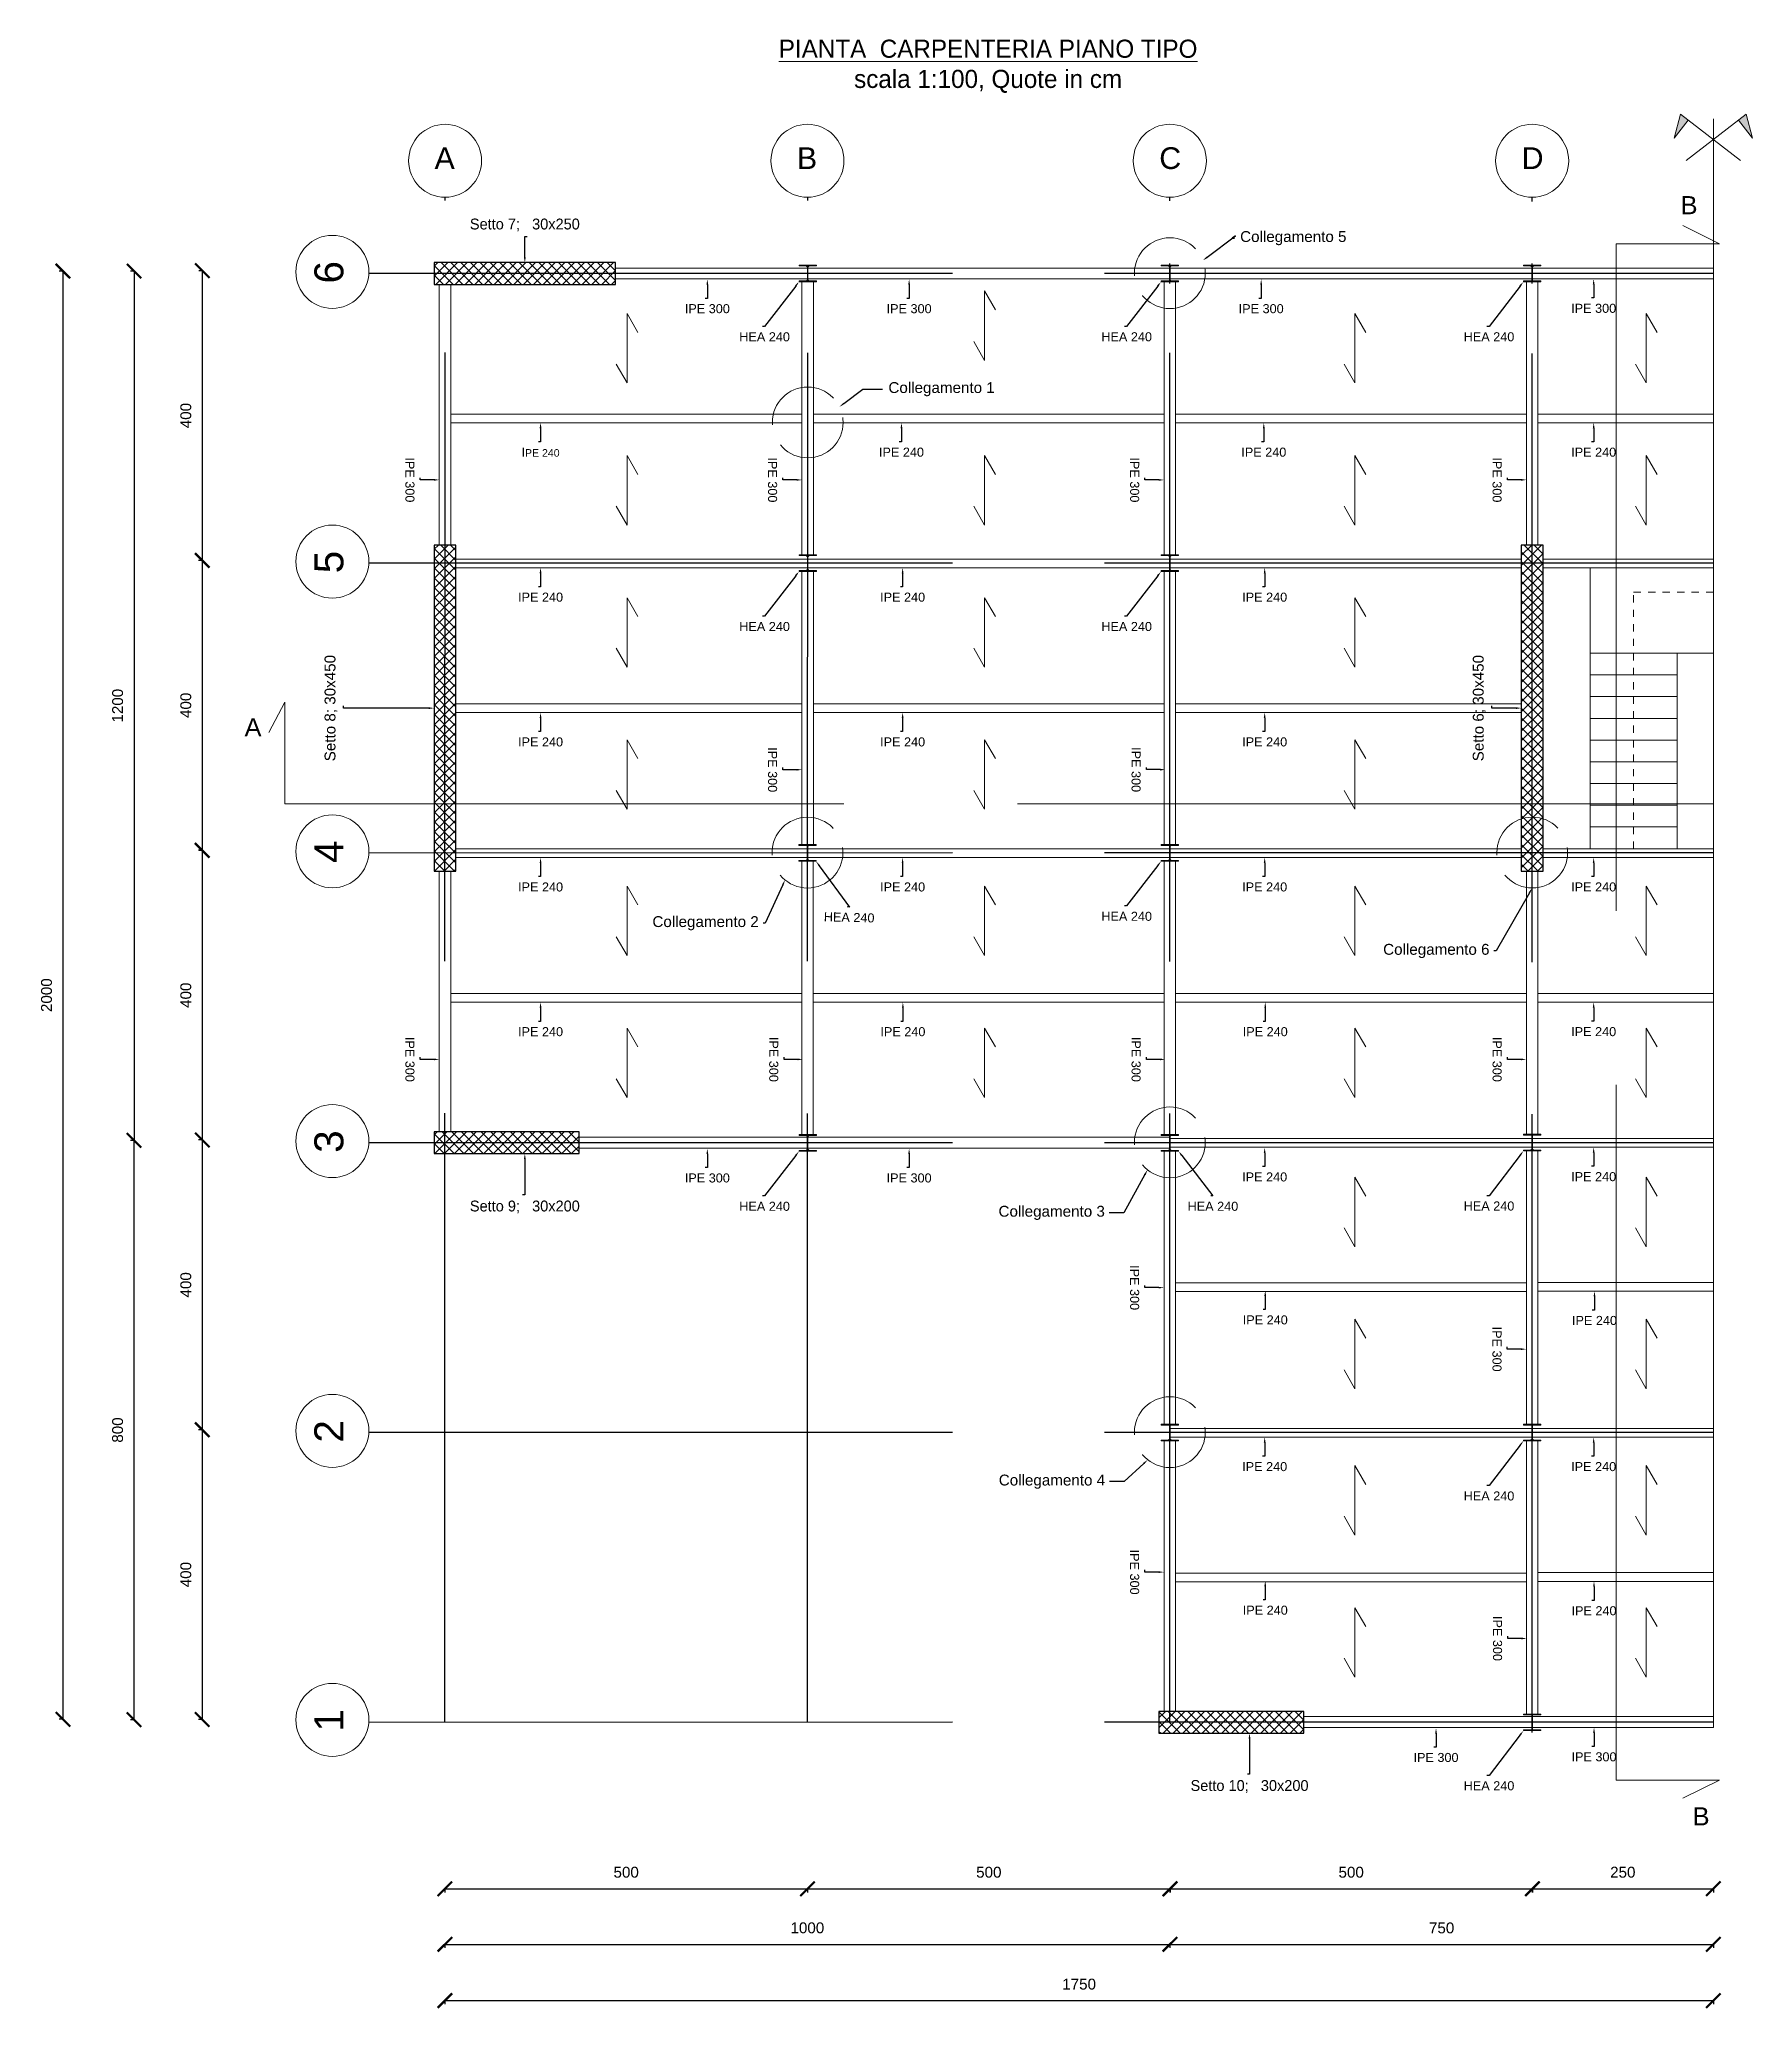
# Model space of a CAD drawing. Header units: millimetres. Extents: x 1415 to 3549, y 2194 to 4677.
# Drawn here: x 1848.39 to 1872.03, y 2297.24 to 2324.43 of the extents above; entities that cross this region are included whole.
import ezdxf
from ezdxf import colors
from ezdxf.entities.mleader import LeaderData, LeaderLine
from ezdxf.math import Vec2, Vec3

# ---------------------------------------------------------------- set-up
doc = ezdxf.new("R2010")
doc.units = ezdxf.units.MM
doc.linetypes.add('ACAD_ISO02W100', pattern=[15, 12, -3])
doc.linetypes.add('DASHDOT', pattern=[1, 0.5, -0.25, 0, -0.25])
doc.layers.get('0').update_dxf_attribs({"plot": 0})
doc.layers.add('02P', color=7, linetype='DASHDOT')
doc.layers.add('linea tratteggiata', color=221, linetype='ACAD_ISO02W100')
for name, color, linetype, lineweight in [('bulloni', 170, 'Continuous', 15), ('Layer3', 7, 'Continuous', 15), ('Layer4', 7, 'Continuous', 15), ('quote', 252, 'Continuous', 5), ('Setti', 5, 'Continuous', 30), ('sezione', 18, 'ACAD_ISO02W100', 20), ('staffe', 10, 'Continuous', 9)]:
    doc.layers.add(name, color=color, linetype=linetype, lineweight=lineweight)
doc.styles.get("Standard").update_dxf_attribs({"font": 'arial.ttf'})
doc.dimstyles.new('Copia di quote mm scala 100', dxfattribs={"dimtxt": 0.15, "dimasz": 0.2, "dimexe": 0.05, "dimexo": 0.0015, "dimgap": 0.15, "dimtad": 1, "dimdec": 0, "dimlfac": 100, "dimzin": 0, "dimdsep": 46, "dimtxsty": 'Standard', "dimblk": 'ARCHTICK', "dimcen": 0, "dimclre": 252, "dimadec": 0, "dimazin": 2, "dimtfac": 1, "dimtdec": 0, "dimtofl": 0, "dimtmove": 0, "dimatfit": 3, "dimfxl": 0.0035, "dimfxlon": 1, "dimtolj": 1, "dimtzin": 0, "dimarcsym": 0})

msp = doc.modelspace()

# ---------------------------------------------------------------- texts
at = {"layer": 'Layer3', "attachment_point": 1}
for s, width, insert, char_height in [('\\pxqc;{\\fBahnschrift Light|b0|i0|c0|p34;\\LPIANTA  CARPENTERIA PIANO TIPO   \\P\\lscala 1:100, Quote in cm}', 11.531255, (1855.7194, 2324.4216), 0.25), ('A', 0.046636, (1853.8465, 2322.9359), 0.3), ('B', 0.046636, (1858.8465, 2322.9359), 0.3), ('C', 0.3, (1863.8465, 2322.9359), 0.3), ('D', 0.3, (1868.8465, 2322.9359), 0.3)]:
    msp.add_mtext_dynamic_manual_height_columns(s, width=width, gutter_width=12.5, heights=[0], dxfattribs=dict(at, insert=insert, char_height=char_height))
at = {"layer": 'Layer3', "char_height": 0.4, "attachment_point": 1, "rotation": 90}
for s, insert in [('6', (1852.1883, 2321.0547)), ('5', (1852.1883, 2317.0547)), ('4', (1852.1883, 2313.0547)), ('3', (1852.1883, 2309.0547)), ('2', (1852.1883, 2305.0547)), ('1', (1852.1883, 2301.0648))]:
    msp.add_mtext_dynamic_manual_height_columns(s, width=0.046636, gutter_width=12.5, heights=[0], dxfattribs=dict(at, insert=insert))
at = {"layer": 'sezione', "char_height": 0.25}
for s, insert, attachment_point in [('B', (1871.0415, 2322.2619), 1), ('A', (1851.2256, 2314.8046), 7), ('B', (1871.2073, 2299.7703), 7)]:
    msp.add_mtext_dynamic_manual_height_columns(s, width=40.648423, gutter_width=12.5, heights=[0], dxfattribs=dict(at, insert=insert, attachment_point=attachment_point))

# ---------------------------------------------------------------- blocks, each defined once
blk = doc.blocks.new('_ArchTick')
at = {"color": 0, "linetype": 'ByBlock', "const_width": 0.15}
blk.add_lwpolyline([(-0.5, -0.5), (0.5, 0.5)], dxfattribs=at)
blk = doc.blocks.new('*D1303')
at = {"layer": 'Defpoints', "color": 0, "transparency": 16777216}
for p in [(1853.989, 2300.475), (1858.993, 2300.475), (1858.993, 2298.896)]:
    blk.add_point(p, dxfattribs=at)
at = {"layer": 'quote', "color": 252, "lineweight": -2, "transparency": 16777216}
for p, q in [((1853.989, 2298.9), (1853.989, 2298.846)), ((1858.993, 2298.9), (1858.993, 2298.846))]:
    blk.add_line(p, q, dxfattribs=at)
at = {"layer": 'quote', "color": 0, "linetype": 'Continuous', "lineweight": -2, "transparency": 16777216}
blk.add_line((1853.989, 2298.896), (1858.993, 2298.896), dxfattribs=at)
at = {"layer": 'quote', "color": 0, "lineweight": -2, "transparency": 16777216, "xscale": 0.2, "yscale": 0.2, "zscale": 0.2, "rotation": 180}
blk.add_blockref('_ArchTick', (1853.989, 2298.896), dxfattribs=at)
at = {"layer": 'quote', "color": 0, "lineweight": -2, "transparency": 16777216, "xscale": 0.2, "yscale": 0.2, "zscale": 0.2}
blk.add_blockref('_ArchTick', (1858.993, 2298.896), dxfattribs=at)
at = {"layer": 'quote', "color": 0, "transparency": 16777216, "insert": (1856.491, 2299.123), "char_height": 0.15, "attachment_point": 5}
blk.add_mtext('\\A1;500', dxfattribs=at)
blk = doc.blocks.new('*D1299')
at = {"layer": 'Defpoints', "color": 0, "transparency": 16777216}
for p in [(1858.993, 2300.475), (1863.997, 2300.476), (1863.997, 2298.896)]:
    blk.add_point(p, dxfattribs=at)
at = {"layer": 'quote', "color": 252, "lineweight": -2, "transparency": 16777216}
for p, q in [((1858.993, 2298.9), (1858.993, 2298.846)), ((1863.997, 2298.9), (1863.997, 2298.846))]:
    blk.add_line(p, q, dxfattribs=at)
at = {"layer": 'quote', "color": 0, "linetype": 'Continuous', "lineweight": -2, "transparency": 16777216}
blk.add_line((1858.993, 2298.896), (1863.997, 2298.896), dxfattribs=at)
at = {"layer": 'quote', "color": 0, "lineweight": -2, "transparency": 16777216, "xscale": 0.2, "yscale": 0.2, "zscale": 0.2, "rotation": 180}
blk.add_blockref('_ArchTick', (1858.993, 2298.896), dxfattribs=at)
at = {"layer": 'quote', "color": 0, "lineweight": -2, "transparency": 16777216, "xscale": 0.2, "yscale": 0.2, "zscale": 0.2}
blk.add_blockref('_ArchTick', (1863.997, 2298.896), dxfattribs=at)
at = {"layer": 'quote', "color": 0, "transparency": 16777216, "insert": (1861.495, 2299.123), "char_height": 0.15, "attachment_point": 5}
blk.add_mtext('\\A1;500', dxfattribs=at)
blk = doc.blocks.new('*D1300')
at = {"layer": 'Defpoints', "color": 0, "transparency": 16777216}
for p in [(1863.993, 2300.475), (1868.997, 2300.476), (1868.997, 2298.896)]:
    blk.add_point(p, dxfattribs=at)
at = {"layer": 'quote', "color": 252, "lineweight": -2, "transparency": 16777216}
for p, q in [((1863.993, 2298.9), (1863.993, 2298.846)), ((1868.997, 2298.9), (1868.997, 2298.846))]:
    blk.add_line(p, q, dxfattribs=at)
at = {"layer": 'quote', "color": 0, "linetype": 'Continuous', "lineweight": -2, "transparency": 16777216}
blk.add_line((1863.993, 2298.896), (1868.997, 2298.896), dxfattribs=at)
at = {"layer": 'quote', "color": 0, "lineweight": -2, "transparency": 16777216, "xscale": 0.2, "yscale": 0.2, "zscale": 0.2, "rotation": 180}
blk.add_blockref('_ArchTick', (1863.993, 2298.896), dxfattribs=at)
at = {"layer": 'quote', "color": 0, "lineweight": -2, "transparency": 16777216, "xscale": 0.2, "yscale": 0.2, "zscale": 0.2}
blk.add_blockref('_ArchTick', (1868.997, 2298.896), dxfattribs=at)
at = {"layer": 'quote', "color": 0, "transparency": 16777216, "insert": (1866.495, 2299.123), "char_height": 0.15, "attachment_point": 5}
blk.add_mtext('\\A1;500', dxfattribs=at)
blk = doc.blocks.new('*D1301')
at = {"layer": 'Defpoints', "color": 0, "transparency": 16777216}
for p in [(1868.993, 2300.476), (1871.493, 2300.405), (1871.493, 2298.896)]:
    blk.add_point(p, dxfattribs=at)
at = {"layer": 'quote', "color": 252, "lineweight": -2, "transparency": 16777216}
for p, q in [((1868.993, 2298.9), (1868.993, 2298.846)), ((1871.493, 2298.9), (1871.493, 2298.846))]:
    blk.add_line(p, q, dxfattribs=at)
at = {"layer": 'quote', "color": 0, "linetype": 'Continuous', "lineweight": -2, "transparency": 16777216}
blk.add_line((1868.993, 2298.896), (1871.493, 2298.896), dxfattribs=at)
at = {"layer": 'quote', "color": 0, "lineweight": -2, "transparency": 16777216, "xscale": 0.2, "yscale": 0.2, "zscale": 0.2, "rotation": 180}
blk.add_blockref('_ArchTick', (1868.993, 2298.896), dxfattribs=at)
at = {"layer": 'quote', "color": 0, "lineweight": -2, "transparency": 16777216, "xscale": 0.2, "yscale": 0.2, "zscale": 0.2}
blk.add_blockref('_ArchTick', (1871.493, 2298.896), dxfattribs=at)
at = {"layer": 'quote', "color": 0, "transparency": 16777216, "insert": (1870.243, 2299.123), "char_height": 0.15, "attachment_point": 5}
blk.add_mtext('\\A1;250', dxfattribs=at)
blk = doc.blocks.new('*D1302')
at = {"layer": 'Defpoints', "color": 0, "transparency": 16777216}
for p in [(1853.989, 2300.93), (1863.993, 2300.93), (1863.993, 2298.128)]:
    blk.add_point(p, dxfattribs=at)
at = {"layer": 'quote', "color": 252, "lineweight": -2, "transparency": 16777216}
for p, q in [((1853.989, 2298.132), (1853.989, 2298.078)), ((1863.993, 2298.132), (1863.993, 2298.078))]:
    blk.add_line(p, q, dxfattribs=at)
at = {"layer": 'quote', "color": 0, "linetype": 'Continuous', "lineweight": -2, "transparency": 16777216}
blk.add_line((1853.989, 2298.128), (1863.993, 2298.128), dxfattribs=at)
at = {"layer": 'quote', "color": 0, "lineweight": -2, "transparency": 16777216, "xscale": 0.2, "yscale": 0.2, "zscale": 0.2, "rotation": 180}
blk.add_blockref('_ArchTick', (1853.989, 2298.128), dxfattribs=at)
at = {"layer": 'quote', "color": 0, "lineweight": -2, "transparency": 16777216, "xscale": 0.2, "yscale": 0.2, "zscale": 0.2}
blk.add_blockref('_ArchTick', (1863.993, 2298.128), dxfattribs=at)
at = {"layer": 'quote', "color": 0, "transparency": 16777216, "insert": (1858.991, 2298.355), "char_height": 0.15, "attachment_point": 5}
blk.add_mtext('\\A1;1000', dxfattribs=at)
blk = doc.blocks.new('*D1304')
at = {"layer": 'Defpoints', "color": 0, "transparency": 16777216}
for p in [(1863.993, 2300.93), (1871.493, 2300.85), (1871.493, 2298.128)]:
    blk.add_point(p, dxfattribs=at)
at = {"layer": 'quote', "color": 252, "lineweight": -2, "transparency": 16777216}
for p, q in [((1863.993, 2298.131), (1863.993, 2298.078)), ((1871.493, 2298.131), (1871.493, 2298.078))]:
    blk.add_line(p, q, dxfattribs=at)
at = {"layer": 'quote', "color": 0, "linetype": 'Continuous', "lineweight": -2, "transparency": 16777216}
blk.add_line((1863.993, 2298.128), (1871.493, 2298.128), dxfattribs=at)
at = {"layer": 'quote', "color": 0, "lineweight": -2, "transparency": 16777216, "xscale": 0.2, "yscale": 0.2, "zscale": 0.2, "rotation": 180}
blk.add_blockref('_ArchTick', (1863.993, 2298.128), dxfattribs=at)
at = {"layer": 'quote', "color": 0, "lineweight": -2, "transparency": 16777216, "xscale": 0.2, "yscale": 0.2, "zscale": 0.2}
blk.add_blockref('_ArchTick', (1871.493, 2298.128), dxfattribs=at)
at = {"layer": 'quote', "color": 0, "transparency": 16777216, "insert": (1867.743, 2298.354), "char_height": 0.15, "attachment_point": 5}
blk.add_mtext('\\A1;750', dxfattribs=at)
blk = doc.blocks.new('*D1305')
at = {"layer": 'Defpoints', "color": 0, "transparency": 16777216}
for p in [(1853.989, 2301.193), (1871.493, 2300.405), (1871.493, 2297.351)]:
    blk.add_point(p, dxfattribs=at)
at = {"layer": 'quote', "color": 252, "lineweight": -2, "transparency": 16777216}
for p, q in [((1853.989, 2297.355), (1853.989, 2297.301)), ((1871.493, 2297.355), (1871.493, 2297.301))]:
    blk.add_line(p, q, dxfattribs=at)
at = {"layer": 'quote', "color": 0, "linetype": 'Continuous', "lineweight": -2, "transparency": 16777216}
blk.add_line((1853.989, 2297.351), (1871.493, 2297.351), dxfattribs=at)
at = {"layer": 'quote', "color": 0, "lineweight": -2, "transparency": 16777216, "xscale": 0.2, "yscale": 0.2, "zscale": 0.2, "rotation": 180}
blk.add_blockref('_ArchTick', (1853.989, 2297.351), dxfattribs=at)
at = {"layer": 'quote', "color": 0, "lineweight": -2, "transparency": 16777216, "xscale": 0.2, "yscale": 0.2, "zscale": 0.2}
blk.add_blockref('_ArchTick', (1871.493, 2297.351), dxfattribs=at)
at = {"layer": 'quote', "color": 0, "transparency": 16777216, "insert": (1862.741, 2297.578), "char_height": 0.15, "attachment_point": 5}
blk.add_mtext('\\A1;1750', dxfattribs=at)
blk = doc.blocks.new('*D1306')
at = {"layer": 'Defpoints', "color": 0, "transparency": 16777216}
for p in [(1851.786, 2321.232), (1850.642, 2317.232), (1851.786, 2317.232)]:
    blk.add_point(p, dxfattribs=at)
at = {"layer": 'quote', "color": 252, "lineweight": -2, "transparency": 16777216}
for p, q in [((1850.645, 2321.232), (1850.592, 2321.232)), ((1850.645, 2317.232), (1850.592, 2317.232))]:
    blk.add_line(p, q, dxfattribs=at)
at = {"layer": 'quote', "color": 0, "linetype": 'Continuous', "lineweight": -2, "transparency": 16777216}
blk.add_line((1850.642, 2321.232), (1850.642, 2317.232), dxfattribs=at)
at = {"layer": 'quote', "color": 0, "lineweight": -2, "transparency": 16777216, "xscale": 0.2, "yscale": 0.2, "zscale": 0.2}
for p, rotation in [((1850.642, 2321.232), 90), ((1850.642, 2317.232), 270)]:
    blk.add_blockref('_ArchTick', p, dxfattribs=dict(at, rotation=rotation))
at = {"layer": 'quote', "color": 0, "transparency": 16777216, "insert": (1850.415, 2319.232), "char_height": 0.15, "attachment_point": 5, "rotation": 90}
blk.add_mtext('\\A1;400', dxfattribs=at)
blk = doc.blocks.new('*D1307')
at = {"layer": 'Defpoints', "color": 0, "transparency": 16777216}
for p in [(1850.645, 2317.232), (1850.641, 2313.232), (1850.645, 2313.232)]:
    blk.add_point(p, dxfattribs=at)
at = {"layer": 'quote', "color": 252, "lineweight": -2, "transparency": 16777216}
for p, q in [((1850.644, 2317.232), (1850.591, 2317.232)), ((1850.644, 2313.232), (1850.591, 2313.232))]:
    blk.add_line(p, q, dxfattribs=at)
at = {"layer": 'quote', "color": 0, "linetype": 'Continuous', "lineweight": -2, "transparency": 16777216}
blk.add_line((1850.641, 2317.232), (1850.641, 2313.232), dxfattribs=at)
at = {"layer": 'quote', "color": 0, "lineweight": -2, "transparency": 16777216, "xscale": 0.2, "yscale": 0.2, "zscale": 0.2}
for p, rotation in [((1850.641, 2317.232), 90), ((1850.641, 2313.232), 270)]:
    blk.add_blockref('_ArchTick', p, dxfattribs=dict(at, rotation=rotation))
at = {"layer": 'quote', "color": 0, "transparency": 16777216, "insert": (1850.415, 2315.232), "char_height": 0.15, "attachment_point": 5, "rotation": 90}
blk.add_mtext('\\A1;400', dxfattribs=at)
blk = doc.blocks.new('*D1308')
at = {"layer": 'Defpoints', "color": 0, "transparency": 16777216}
for p in [(1851.934, 2313.229), (1850.642, 2309.232), (1851.934, 2309.232)]:
    blk.add_point(p, dxfattribs=at)
at = {"layer": 'quote', "color": 252, "lineweight": -2, "transparency": 16777216}
for p, q in [((1850.645, 2313.229), (1850.592, 2313.229)), ((1850.645, 2309.232), (1850.592, 2309.232))]:
    blk.add_line(p, q, dxfattribs=at)
at = {"layer": 'quote', "color": 0, "linetype": 'Continuous', "lineweight": -2, "transparency": 16777216}
blk.add_line((1850.642, 2313.229), (1850.642, 2309.232), dxfattribs=at)
at = {"layer": 'quote', "color": 0, "lineweight": -2, "transparency": 16777216, "xscale": 0.2, "yscale": 0.2, "zscale": 0.2}
for p, rotation in [((1850.642, 2313.229), 90), ((1850.642, 2309.232), 270)]:
    blk.add_blockref('_ArchTick', p, dxfattribs=dict(at, rotation=rotation))
at = {"layer": 'quote', "color": 0, "transparency": 16777216, "insert": (1850.415, 2311.23), "char_height": 0.15, "attachment_point": 5, "rotation": 90}
blk.add_mtext('\\A1;400', dxfattribs=at)
blk = doc.blocks.new('*D1309')
at = {"layer": 'Defpoints', "color": 0, "transparency": 16777216}
for p in [(1850.645, 2309.232), (1850.641, 2305.232), (1850.645, 2305.232)]:
    blk.add_point(p, dxfattribs=at)
at = {"layer": 'quote', "color": 252, "lineweight": -2, "transparency": 16777216}
for p, q in [((1850.644, 2309.232), (1850.591, 2309.232)), ((1850.644, 2305.232), (1850.591, 2305.232))]:
    blk.add_line(p, q, dxfattribs=at)
at = {"layer": 'quote', "color": 0, "linetype": 'Continuous', "lineweight": -2, "transparency": 16777216}
blk.add_line((1850.641, 2309.232), (1850.641, 2305.232), dxfattribs=at)
at = {"layer": 'quote', "color": 0, "lineweight": -2, "transparency": 16777216, "xscale": 0.2, "yscale": 0.2, "zscale": 0.2}
for p, rotation in [((1850.641, 2309.232), 90), ((1850.641, 2305.232), 270)]:
    blk.add_blockref('_ArchTick', p, dxfattribs=dict(at, rotation=rotation))
at = {"layer": 'quote', "color": 0, "transparency": 16777216, "insert": (1850.415, 2307.232), "char_height": 0.15, "attachment_point": 5, "rotation": 90}
blk.add_mtext('\\A1;400', dxfattribs=at)
blk = doc.blocks.new('*D1310')
at = {"layer": 'Defpoints', "color": 0, "transparency": 16777216}
for p in [(1850.645, 2305.232), (1850.641, 2301.232), (1850.645, 2301.232)]:
    blk.add_point(p, dxfattribs=at)
at = {"layer": 'quote', "color": 252, "lineweight": -2, "transparency": 16777216}
for p, q in [((1850.644, 2305.232), (1850.591, 2305.232)), ((1850.644, 2301.232), (1850.591, 2301.232))]:
    blk.add_line(p, q, dxfattribs=at)
at = {"layer": 'quote', "color": 0, "linetype": 'Continuous', "lineweight": -2, "transparency": 16777216}
blk.add_line((1850.641, 2305.232), (1850.641, 2301.232), dxfattribs=at)
at = {"layer": 'quote', "color": 0, "lineweight": -2, "transparency": 16777216, "xscale": 0.2, "yscale": 0.2, "zscale": 0.2}
for p, rotation in [((1850.641, 2305.232), 90), ((1850.641, 2301.232), 270)]:
    blk.add_blockref('_ArchTick', p, dxfattribs=dict(at, rotation=rotation))
at = {"layer": 'quote', "color": 0, "transparency": 16777216, "insert": (1850.415, 2303.232), "char_height": 0.15, "attachment_point": 5, "rotation": 90}
blk.add_mtext('\\A1;400', dxfattribs=at)
blk = doc.blocks.new('*D1311')
at = {"layer": 'Defpoints', "color": 0, "transparency": 16777216}
for p in [(1854.561, 2321.227), (1849.701, 2309.227), (1854.561, 2309.227)]:
    blk.add_point(p, dxfattribs=at)
at = {"layer": 'quote', "color": 252, "lineweight": -2, "transparency": 16777216}
for p, q in [((1849.704, 2321.227), (1849.651, 2321.227)), ((1849.704, 2309.227), (1849.651, 2309.227))]:
    blk.add_line(p, q, dxfattribs=at)
at = {"layer": 'quote', "color": 0, "linetype": 'Continuous', "lineweight": -2, "transparency": 16777216}
blk.add_line((1849.701, 2321.227), (1849.701, 2309.227), dxfattribs=at)
at = {"layer": 'quote', "color": 0, "lineweight": -2, "transparency": 16777216, "xscale": 0.2, "yscale": 0.2, "zscale": 0.2}
for p, rotation in [((1849.701, 2321.227), 90), ((1849.701, 2309.227), 270)]:
    blk.add_blockref('_ArchTick', p, dxfattribs=dict(at, rotation=rotation))
at = {"layer": 'quote', "color": 0, "transparency": 16777216, "insert": (1849.474, 2315.227), "char_height": 0.15, "attachment_point": 5, "rotation": 90}
blk.add_mtext('\\A1;1200', dxfattribs=at)
blk = doc.blocks.new('*D1312')
at = {"layer": 'Defpoints', "color": 0, "transparency": 16777216}
for p in [(1849.7, 2309.227), (1862.211, 2309.227), (1862.212, 2301.228)]:
    blk.add_point(p, dxfattribs=at)
at = {"layer": 'quote', "color": 252, "lineweight": -2, "transparency": 16777216}
for p, q in [((1849.704, 2309.227), (1849.65, 2309.227)), ((1849.704, 2301.228), (1849.65, 2301.228))]:
    blk.add_line(p, q, dxfattribs=at)
at = {"layer": 'quote', "color": 0, "linetype": 'Continuous', "lineweight": -2, "transparency": 16777216}
blk.add_line((1849.7, 2301.228), (1849.7, 2309.227), dxfattribs=at)
at = {"layer": 'quote', "color": 0, "lineweight": -2, "transparency": 16777216, "xscale": 0.2, "yscale": 0.2, "zscale": 0.2}
for p, rotation in [((1849.7, 2309.227), 90), ((1849.7, 2301.228), 270)]:
    blk.add_blockref('_ArchTick', p, dxfattribs=dict(at, rotation=rotation))
at = {"layer": 'quote', "color": 0, "transparency": 16777216, "insert": (1849.474, 2305.228), "char_height": 0.15, "attachment_point": 5, "rotation": 90}
blk.add_mtext('\\A1;800', dxfattribs=at)
blk = doc.blocks.new('*D1313')
at = {"layer": 'Defpoints', "color": 0, "transparency": 16777216}
for p in [(1852.58, 2321.227), (1848.719, 2301.235), (1852.726, 2301.235)]:
    blk.add_point(p, dxfattribs=at)
at = {"layer": 'quote', "color": 252, "lineweight": -2, "transparency": 16777216}
for p, q in [((1848.723, 2321.227), (1848.669, 2321.227)), ((1848.723, 2301.235), (1848.669, 2301.235))]:
    blk.add_line(p, q, dxfattribs=at)
at = {"layer": 'quote', "color": 0, "linetype": 'Continuous', "lineweight": -2, "transparency": 16777216}
blk.add_line((1848.719, 2321.227), (1848.719, 2301.235), dxfattribs=at)
at = {"layer": 'quote', "color": 0, "lineweight": -2, "transparency": 16777216, "xscale": 0.2, "yscale": 0.2, "zscale": 0.2}
for p, rotation in [((1848.719, 2321.227), 90), ((1848.719, 2301.235), 270)]:
    blk.add_blockref('_ArchTick', p, dxfattribs=dict(at, rotation=rotation))
at = {"layer": 'quote', "color": 0, "transparency": 16777216, "insert": (1848.493, 2311.231), "char_height": 0.15, "attachment_point": 5, "rotation": 90}
blk.add_mtext('\\A1;2000', dxfattribs=at)

# ---------------------------------------------------------------- dimensions: what is measured, and where the dimension line sits
at = {"layer": 'quote'}
for base, p1, p2, text, picture, middle in [((1848.7193, 2301.2348), (1852.5798, 2321.2271), (1852.7265, 2301.2348), '2000', '*D1313', (1848.4927, 2311.2309)), ((1850.6418, 2309.2317), (1851.9341, 2313.2293), (1851.9336, 2309.2317), '400', '*D1308', (1850.4152, 2311.2305)), ((1849.7001, 2309.2271), (1862.2115, 2301.2285), (1862.2113, 2309.2271), '800', '*D1312', (1849.4736, 2305.2278))]:
    dim = msp.add_linear_dim(base=base, p1=p1, p2=p2, angle=90, text=text, dimstyle='Copia di quote mm scala 100', dxfattribs=at)
    dim.commit()
    dim.dimension.update_dxf_attribs({"geometry": picture, "text_midpoint": middle})
for base, p1, p2, picture, middle in [((1849.7006, 2309.2271), (1854.5613, 2321.2271), (1854.5613, 2309.2271), '*D1311', (1849.4741, 2315.2271)), ((1850.6418, 2317.2317), (1851.7859, 2321.2317), (1851.7859, 2317.2317), '*D1306', (1850.4152, 2319.2317)), ((1850.6413, 2313.2317), (1850.6453, 2317.2317), (1850.6453, 2313.2317), '*D1307', (1850.4147, 2315.2317)), ((1850.6413, 2305.2317), (1850.6453, 2309.2317), (1850.6453, 2305.2317), '*D1309', (1850.4147, 2307.2317)), ((1850.6413, 2301.2317), (1850.6453, 2305.2317), (1850.6453, 2301.2317), '*D1310', (1850.4147, 2303.2317))]:
    dim = msp.add_linear_dim(base=base, p1=p1, p2=p2, angle=90, dimstyle='Copia di quote mm scala 100', dxfattribs=at)
    dim.commit()
    dim.dimension.update_dxf_attribs({"geometry": picture, "text_midpoint": middle})
for base, p1, p2, text, picture, middle in [((1871.4926, 2297.3514), (1853.9892, 2301.1929), (1871.4926, 2300.4046), '1750', '*D1305', (1862.7409, 2297.578)), ((1863.9926, 2298.1283), (1853.9893, 2300.9296), (1863.9926, 2300.93), '1000', '*D1302', (1858.9909, 2298.3548)), ((1858.9932, 2298.8961), (1853.9893, 2300.4747), (1858.9932, 2300.4751), '500', '*D1303', (1856.4912, 2299.1226)), ((1863.9972, 2298.8965), (1858.9932, 2300.4751), (1863.9972, 2300.4755), '500', '*D1299', (1861.4952, 2299.1231)), ((1868.9965, 2298.8965), (1863.9926, 2300.4751), (1868.9965, 2300.4755), '500', '*D1300', (1866.4945, 2299.1231))]:
    dim = msp.add_linear_dim(base=base, p1=p1, p2=p2, text=text, dimstyle='Copia di quote mm scala 100', dxfattribs=at)
    dim.commit()
    dim.dimension.update_dxf_attribs({"geometry": picture, "text_midpoint": middle})
for base, p1, p2, picture, middle in [((1871.4926, 2298.1278), (1863.9926, 2300.93), (1871.4926, 2300.8502), '*D1304', (1867.7426, 2298.3543)), ((1871.4926, 2298.8965), (1868.9926, 2300.4759), (1871.4926, 2300.4046), '*D1301', (1870.2426, 2299.1231))]:
    dim = msp.add_linear_dim(base=base, p1=p1, p2=p2, dimstyle='Copia di quote mm scala 100', dxfattribs=at)
    dim.commit()
    dim.dimension.update_dxf_attribs({"geometry": picture, "text_midpoint": middle})

# ---------------------------------------------------------------- hatches: boundary and pattern name
at = {"layer": 'Layer4', "transparency": 33554687}
h = msp.add_hatch(color=0, dxfattribs=at)
h.dxf.hatch_style = 1
h.paths.add_polyline_path([(1871.9473, 2323.3951), (1871.8396, 2323.3115), (1872.034, 2323.0607)])
h.paths.add_polyline_path([(1871.1456, 2323.3115), (1871.0379, 2323.3951), (1870.9511, 2323.0607)])
at = {"layer": 'Layer4'}
h = msp.add_hatch(color=0, dxfattribs=at)
h.dxf.hatch_style = 1
h.paths.add_polyline_path([(1859.116, 2321.0802), (1859.116, 2321.0922), (1859.0207, 2321.0922, -0.4142136), (1858.9997, 2321.1132), (1858.9997, 2321.1952), (1858.996, 2321.1952), (1858.996, 2321.0802)])
h.paths.add_polyline_path([(1858.996, 2321.0802), (1858.996, 2321.1952), (1858.9922, 2321.1952), (1858.9922, 2321.1132, -0.4142136), (1858.9712, 2321.0922), (1858.876, 2321.0922), (1858.876, 2321.0802)])
h.paths.add_polyline_path([(1859.0207, 2321.2982), (1859.116, 2321.2982), (1859.116, 2321.3102), (1858.996, 2321.3102), (1858.996, 2321.1952), (1858.9997, 2321.1952), (1858.9997, 2321.2772, -0.4142136)])
h.paths.add_polyline_path([(1858.9922, 2321.2772), (1858.9922, 2321.1952), (1858.996, 2321.1952), (1858.996, 2321.3102), (1858.876, 2321.3102), (1858.876, 2321.2982), (1858.9712, 2321.2982, -0.4142136)])
h = msp.add_hatch(color=0, dxfattribs=at)
h.dxf.hatch_style = 1
h.paths.add_polyline_path([(1864.112, 2321.0802), (1864.112, 2321.0922), (1864.0168, 2321.0922, -0.4142136), (1863.9958, 2321.1132), (1863.9958, 2321.1952), (1863.992, 2321.1952), (1863.992, 2321.0802)])
h.paths.add_polyline_path([(1863.992, 2321.0802), (1863.992, 2321.1952), (1863.9883, 2321.1952), (1863.9883, 2321.1132, -0.4142136), (1863.9673, 2321.0922), (1863.872, 2321.0922), (1863.872, 2321.0802)])
h.paths.add_polyline_path([(1864.0168, 2321.2982), (1864.112, 2321.2982), (1864.112, 2321.3102), (1863.992, 2321.3102), (1863.992, 2321.1952), (1863.9958, 2321.1952), (1863.9958, 2321.2772, -0.4142136)])
h.paths.add_polyline_path([(1863.9883, 2321.2772), (1863.9883, 2321.1952), (1863.992, 2321.1952), (1863.992, 2321.3102), (1863.872, 2321.3102), (1863.872, 2321.2982), (1863.9673, 2321.2982, -0.4142136)])
h = msp.add_hatch(color=0, dxfattribs=at)
h.dxf.hatch_style = 1
h.paths.add_polyline_path([(1869.112, 2321.0805), (1869.112, 2321.0925), (1869.0168, 2321.0925, -0.4142136), (1868.9958, 2321.1135), (1868.9958, 2321.1955), (1868.992, 2321.1955), (1868.992, 2321.0805)])
h.paths.add_polyline_path([(1868.992, 2321.0805), (1868.992, 2321.1955), (1868.9883, 2321.1955), (1868.9883, 2321.1135, -0.4142136), (1868.9673, 2321.0925), (1868.872, 2321.0925), (1868.872, 2321.0805)])
h.paths.add_polyline_path([(1869.0168, 2321.2985), (1869.112, 2321.2985), (1869.112, 2321.3105), (1868.992, 2321.3105), (1868.992, 2321.1955), (1868.9958, 2321.1955), (1868.9958, 2321.2775, -0.4142136)])
h.paths.add_polyline_path([(1868.9883, 2321.2775), (1868.9883, 2321.1955), (1868.992, 2321.1955), (1868.992, 2321.3105), (1868.872, 2321.3105), (1868.872, 2321.2985), (1868.9673, 2321.2985, -0.4142136)])
h = msp.add_hatch(color=0, dxfattribs=at)
h.dxf.hatch_style = 1
h.paths.add_polyline_path([(1859.116, 2317.0808), (1859.116, 2317.0928), (1859.0207, 2317.0928, -0.4142136), (1858.9997, 2317.1138), (1858.9997, 2317.1958), (1858.996, 2317.1958), (1858.996, 2317.0808)])
h.paths.add_polyline_path([(1858.996, 2317.0808), (1858.996, 2317.1958), (1858.9922, 2317.1958), (1858.9922, 2317.1138, -0.4142136), (1858.9712, 2317.0928), (1858.876, 2317.0928), (1858.876, 2317.0808)])
h.paths.add_polyline_path([(1859.0207, 2317.2988), (1859.116, 2317.2988), (1859.116, 2317.3108), (1858.996, 2317.3108), (1858.996, 2317.1958), (1858.9997, 2317.1958), (1858.9997, 2317.2778, -0.4142136)])
h.paths.add_polyline_path([(1858.9922, 2317.2778), (1858.9922, 2317.1958), (1858.996, 2317.1958), (1858.996, 2317.3108), (1858.876, 2317.3108), (1858.876, 2317.2988), (1858.9712, 2317.2988, -0.4142136)])
h = msp.add_hatch(color=0, dxfattribs=at)
h.dxf.hatch_style = 1
h.paths.add_polyline_path([(1864.112, 2317.0808), (1864.112, 2317.0928), (1864.0168, 2317.0928, -0.4142136), (1863.9958, 2317.1138), (1863.9958, 2317.1958), (1863.992, 2317.1958), (1863.992, 2317.0808)])
h.paths.add_polyline_path([(1863.992, 2317.0808), (1863.992, 2317.1958), (1863.9883, 2317.1958), (1863.9883, 2317.1138, -0.4142136), (1863.9673, 2317.0928), (1863.872, 2317.0928), (1863.872, 2317.0808)])
h.paths.add_polyline_path([(1864.0168, 2317.2988), (1864.112, 2317.2988), (1864.112, 2317.3108), (1863.992, 2317.3108), (1863.992, 2317.1958), (1863.9958, 2317.1958), (1863.9958, 2317.2778, -0.4142136)])
h.paths.add_polyline_path([(1863.9883, 2317.2778), (1863.9883, 2317.1958), (1863.992, 2317.1958), (1863.992, 2317.3108), (1863.872, 2317.3108), (1863.872, 2317.2988), (1863.9673, 2317.2988, -0.4142136)])
h = msp.add_hatch(color=0, dxfattribs=at)
h.dxf.hatch_style = 1
h.paths.add_polyline_path([(1859.112, 2313.0802), (1859.112, 2313.0922), (1859.0168, 2313.0922, -0.4142136), (1858.9958, 2313.1132), (1858.9958, 2313.1952), (1858.992, 2313.1952), (1858.992, 2313.0802)])
h.paths.add_polyline_path([(1858.992, 2313.0802), (1858.992, 2313.1952), (1858.9883, 2313.1952), (1858.9883, 2313.1132, -0.4142136), (1858.9673, 2313.0922), (1858.872, 2313.0922), (1858.872, 2313.0802)])
h.paths.add_polyline_path([(1859.0168, 2313.2982), (1859.112, 2313.2982), (1859.112, 2313.3102), (1858.992, 2313.3102), (1858.992, 2313.1952), (1858.9958, 2313.1952), (1858.9958, 2313.2772, -0.4142136)])
h.paths.add_polyline_path([(1858.9883, 2313.2772), (1858.9883, 2313.1952), (1858.992, 2313.1952), (1858.992, 2313.3102), (1858.872, 2313.3102), (1858.872, 2313.2982), (1858.9673, 2313.2982, -0.4142136)])
h = msp.add_hatch(color=0, dxfattribs=at)
h.dxf.hatch_style = 1
h.paths.add_polyline_path([(1864.112, 2313.0802), (1864.112, 2313.0922), (1864.0168, 2313.0922, -0.4142136), (1863.9958, 2313.1132), (1863.9958, 2313.1952), (1863.992, 2313.1952), (1863.992, 2313.0802)])
h.paths.add_polyline_path([(1863.992, 2313.0802), (1863.992, 2313.1952), (1863.9883, 2313.1952), (1863.9883, 2313.1132, -0.4142136), (1863.9673, 2313.0922), (1863.872, 2313.0922), (1863.872, 2313.0802)])
h.paths.add_polyline_path([(1864.0168, 2313.2982), (1864.112, 2313.2982), (1864.112, 2313.3102), (1863.992, 2313.3102), (1863.992, 2313.1952), (1863.9958, 2313.1952), (1863.9958, 2313.2772, -0.4142136)])
h.paths.add_polyline_path([(1863.9883, 2313.2772), (1863.9883, 2313.1952), (1863.992, 2313.1952), (1863.992, 2313.3102), (1863.872, 2313.3102), (1863.872, 2313.2982), (1863.9673, 2313.2982, -0.4142136)])
h = msp.add_hatch(color=0, dxfattribs=at)
h.dxf.hatch_style = 1
h.paths.add_polyline_path([(1859.116, 2309.3069), (1859.116, 2309.2949), (1859.0207, 2309.2949, 0.4142136), (1858.9997, 2309.2739), (1858.9997, 2309.1919), (1858.996, 2309.1919), (1858.996, 2309.3069)])
h.paths.add_polyline_path([(1858.996, 2309.3069), (1858.996, 2309.1919), (1858.9922, 2309.1919), (1858.9922, 2309.2739, 0.4142136), (1858.9712, 2309.2949), (1858.876, 2309.2949), (1858.876, 2309.3069)])
h.paths.add_polyline_path([(1859.0207, 2309.0889), (1859.116, 2309.0889), (1859.116, 2309.0769), (1858.996, 2309.0769), (1858.996, 2309.1919), (1858.9997, 2309.1919), (1858.9997, 2309.1099, 0.4142136)])
h.paths.add_polyline_path([(1858.9922, 2309.1099), (1858.9922, 2309.1919), (1858.996, 2309.1919), (1858.996, 2309.0769), (1858.876, 2309.0769), (1858.876, 2309.0889), (1858.9712, 2309.0889, 0.4142136)])
h = msp.add_hatch(color=0, dxfattribs=at)
h.dxf.hatch_style = 1
h.paths.add_polyline_path([(1864.112, 2309.3069), (1864.112, 2309.2949), (1864.0168, 2309.2949, 0.4142136), (1863.9958, 2309.2739), (1863.9958, 2309.1919), (1863.992, 2309.1919), (1863.992, 2309.3069)])
h.paths.add_polyline_path([(1863.992, 2309.3069), (1863.992, 2309.1919), (1863.9883, 2309.1919), (1863.9883, 2309.2739, 0.4142136), (1863.9673, 2309.2949), (1863.872, 2309.2949), (1863.872, 2309.3069)])
h.paths.add_polyline_path([(1864.0168, 2309.0889), (1864.112, 2309.0889), (1864.112, 2309.0769), (1863.992, 2309.0769), (1863.992, 2309.1919), (1863.9958, 2309.1919), (1863.9958, 2309.1099, 0.4142136)])
h.paths.add_polyline_path([(1863.9883, 2309.1099), (1863.9883, 2309.1919), (1863.992, 2309.1919), (1863.992, 2309.0769), (1863.872, 2309.0769), (1863.872, 2309.0889), (1863.9673, 2309.0889, 0.4142136)])
h = msp.add_hatch(color=0, dxfattribs=at)
h.dxf.hatch_style = 1
h.paths.add_polyline_path([(1869.112, 2309.0808), (1869.112, 2309.0928), (1869.0168, 2309.0928, -0.4142136), (1868.9958, 2309.1138), (1868.9958, 2309.1958), (1868.992, 2309.1958), (1868.992, 2309.0808)])
h.paths.add_polyline_path([(1868.992, 2309.0808), (1868.992, 2309.1958), (1868.9883, 2309.1958), (1868.9883, 2309.1138, -0.4142136), (1868.9673, 2309.0928), (1868.872, 2309.0928), (1868.872, 2309.0808)])
h.paths.add_polyline_path([(1869.0168, 2309.2988), (1869.112, 2309.2988), (1869.112, 2309.3108), (1868.992, 2309.3108), (1868.992, 2309.1958), (1868.9958, 2309.1958), (1868.9958, 2309.2778, -0.4142136)])
h.paths.add_polyline_path([(1868.9883, 2309.2778), (1868.9883, 2309.1958), (1868.992, 2309.1958), (1868.992, 2309.3108), (1868.872, 2309.3108), (1868.872, 2309.2988), (1868.9673, 2309.2988, -0.4142136)])
h = msp.add_hatch(color=0, dxfattribs=at)
h.dxf.hatch_style = 1
h.paths.add_polyline_path([(1864.1122, 2305.3071), (1864.1122, 2305.2951), (1864.017, 2305.2951, 0.4142136), (1863.996, 2305.2741), (1863.996, 2305.1921), (1863.9922, 2305.1921), (1863.9922, 2305.3071)])
h.paths.add_polyline_path([(1863.9922, 2305.3071), (1863.9922, 2305.1921), (1863.9885, 2305.1921), (1863.9885, 2305.2741, 0.4142136), (1863.9675, 2305.2951), (1863.8722, 2305.2951), (1863.8722, 2305.3071)])
h.paths.add_polyline_path([(1864.017, 2305.0891), (1864.1122, 2305.0891), (1864.1122, 2305.0771), (1863.9922, 2305.0771), (1863.9922, 2305.1921), (1863.996, 2305.1921), (1863.996, 2305.1101, 0.4142136)])
h.paths.add_polyline_path([(1863.9885, 2305.1101), (1863.9885, 2305.1921), (1863.9922, 2305.1921), (1863.9922, 2305.0771), (1863.8722, 2305.0771), (1863.8722, 2305.0891), (1863.9675, 2305.0891, 0.4142136)])
h = msp.add_hatch(color=0, dxfattribs=at)
h.dxf.hatch_style = 1
h.paths.add_polyline_path([(1869.112, 2305.0783), (1869.112, 2305.0903), (1869.0168, 2305.0903, -0.4142136), (1868.9958, 2305.1113), (1868.9958, 2305.1933), (1868.992, 2305.1933), (1868.992, 2305.0783)])
h.paths.add_polyline_path([(1868.992, 2305.0783), (1868.992, 2305.1933), (1868.9883, 2305.1933), (1868.9883, 2305.1113, -0.4142136), (1868.9673, 2305.0903), (1868.872, 2305.0903), (1868.872, 2305.0783)])
h.paths.add_polyline_path([(1869.0168, 2305.2963), (1869.112, 2305.2963), (1869.112, 2305.3083), (1868.992, 2305.3083), (1868.992, 2305.1933), (1868.9958, 2305.1933), (1868.9958, 2305.2753, -0.4142136)])
h.paths.add_polyline_path([(1868.9883, 2305.2753), (1868.9883, 2305.1933), (1868.992, 2305.1933), (1868.992, 2305.3083), (1868.872, 2305.3083), (1868.872, 2305.2963), (1868.9673, 2305.2963, -0.4142136)])
h = msp.add_hatch(color=0, dxfattribs=at)
h.dxf.hatch_style = 1
h.paths.add_polyline_path([(1869.1123, 2301.0778), (1869.1123, 2301.0898), (1869.0171, 2301.0898, -0.4142136), (1868.9961, 2301.1108), (1868.9961, 2301.1928), (1868.9923, 2301.1928), (1868.9923, 2301.0778)])
h.paths.add_polyline_path([(1868.9923, 2301.0778), (1868.9923, 2301.1928), (1868.9886, 2301.1928), (1868.9886, 2301.1108, -0.4142136), (1868.9676, 2301.0898), (1868.8723, 2301.0898), (1868.8723, 2301.0778)])
h.paths.add_polyline_path([(1869.0171, 2301.2958), (1869.1123, 2301.2958), (1869.1123, 2301.3078), (1868.9923, 2301.3078), (1868.9923, 2301.1928), (1868.9961, 2301.1928), (1868.9961, 2301.2748, -0.4142136)])
h.paths.add_polyline_path([(1868.9886, 2301.2748), (1868.9886, 2301.1928), (1868.9923, 2301.1928), (1868.9923, 2301.3078), (1868.8723, 2301.3078), (1868.8723, 2301.2958), (1868.9676, 2301.2958, -0.4142136)])
at = {"layer": 'staffe', "lineweight": 5}
h = msp.add_hatch(dxfattribs=at)
h.set_pattern_fill('ANSI37', color=0, scale=0.03)
h.set_pattern_definition([(45, (1842.39877, 2311.33062), (-0.06735192, 0.06735192), []), (135, (1842.39877, 2311.33062), (-0.06735192, -0.06735192), [])])
h.paths.add_polyline_path([(1853.8426, 2321.3436), (1853.8426, 2321.0436), (1856.3426, 2321.0436), (1856.3426, 2321.3436)])
h.paths.add_polyline_path([(1853.8426, 2312.9436), (1854.1426, 2312.9436), (1854.1426, 2317.4436), (1853.8426, 2317.4436)])
h.paths.add_polyline_path([(1869.1426, 2317.4436), (1868.8426, 2317.4436), (1868.8426, 2312.9436), (1869.1426, 2312.9436)])
h.paths.add_polyline_path([(1855.8426, 2309.0437), (1855.8426, 2309.3437), (1853.8426, 2309.3436), (1853.8426, 2309.0436)])
h.paths.add_polyline_path([(1865.8426, 2301.0436), (1865.8426, 2301.3436), (1863.8426, 2301.3436), (1863.8426, 2301.0436)])

# ---------------------------------------------------------------- linework, layer by layer
at = {"layer": '02P'}
for p, q in [((1863.9926, 2321.0536), (1863.9926, 2321.3336)), ((1868.9926, 2321.0536), (1868.9926, 2321.3336)), ((1863.9926, 2317.0536), (1863.9926, 2317.3336)), ((1863.9926, 2313.0536), (1863.9926, 2313.3336)), ((1863.9926, 2309.0536), (1863.9926, 2309.3336)), ((1868.9926, 2309.0536), (1868.9926, 2309.3336)), ((1863.9926, 2305.0536), (1863.9926, 2305.3336)), ((1868.9926, 2305.0536), (1868.9926, 2305.3336)), ((1868.9926, 2301.0536), (1868.9926, 2301.3336))]:
    msp.add_line(p, q, dxfattribs=at)
at = {"layer": 'bulloni'}
for points in [[(1854.0726, 2319.2529), (1858.9167, 2319.2529)], [(1854.0726, 2319.1329), (1858.9167, 2319.1329)], [(1859.0765, 2319.2529), (1863.9126, 2319.2529), (1863.9126, 2319.2529)], [(1859.0766, 2319.1329), (1863.9126, 2319.1329), (1863.9126, 2319.1329)], [(1864.0724, 2319.2529), (1868.9126, 2319.2529), (1868.9126, 2319.2529)], [(1864.0724, 2319.1329), (1868.9126, 2319.1329), (1868.9126, 2319.1329)], [(1869.0692, 2319.2529), (1870.0904, 2319.2529), (1871.4926, 2319.2529)], [(1869.0692, 2319.1329), (1870.0904, 2319.1329), (1871.4926, 2319.1329)], [(1854.1426, 2315.2529), (1858.9167, 2315.2529)], [(1854.1426, 2315.1329), (1858.9167, 2315.1329)], [(1859.0765, 2315.253), (1863.9128, 2315.253)], [(1859.0765, 2315.133), (1863.9128, 2315.133)], [(1864.0724, 2315.253), (1868.8426, 2315.253)], [(1864.0724, 2315.133), (1868.8426, 2315.133)], [(1854.0726, 2311.2529), (1855.0938, 2311.2529), (1858.9128, 2311.253)], [(1859.0724, 2311.253), (1860.0936, 2311.253), (1863.9126, 2311.253)], [(1864.0724, 2311.253), (1865.0936, 2311.253), (1868.9126, 2311.253)], [(1869.0692, 2311.2533), (1870.0904, 2311.2533), (1871.4926, 2311.2533)], [(1854.0726, 2311.1329), (1855.0938, 2311.1329), (1858.9128, 2311.1329)], [(1859.0724, 2311.133), (1860.0936, 2311.133), (1863.9126, 2311.133)], [(1864.0724, 2311.133), (1865.0936, 2311.133), (1868.9126, 2311.133)], [(1869.0692, 2311.1333), (1870.0904, 2311.1333), (1871.4926, 2311.1333)], [(1864.0726, 2307.2602), (1865.0938, 2307.2602), (1868.9126, 2307.2602)], [(1869.0724, 2307.2664), (1870.0905, 2307.2664), (1871.4926, 2307.2664)], [(1864.0726, 2307.1402), (1865.0938, 2307.1402), (1868.9125, 2307.1402)], [(1869.0724, 2307.1464), (1870.0905, 2307.1464), (1871.4926, 2307.1464)], [(1864.0726, 2303.2529), (1865.0938, 2303.2529), (1868.9125, 2303.2529)], [(1864.0726, 2303.1329), (1865.0938, 2303.1329), (1868.9125, 2303.1329)], [(1869.0724, 2303.2591), (1870.0905, 2303.2591), (1871.4926, 2303.2591)], [(1869.0724, 2303.1391), (1870.0905, 2303.1391), (1871.4926, 2303.1391)]]:
    msp.add_lwpolyline(points, dxfattribs=at)
at = {"layer": 'Layer3', "ltscale": 0.05}
msp.add_lwpolyline([(1853.3426, 2321.1936), (1853.8426, 2321.1936)], dxfattribs=at)
at = {"layer": 'Layer3'}
for points in [[(1855.8426, 2309.2688), (1863.9883, 2309.2688)], [(1855.8426, 2309.1188), (1863.9883, 2309.1188)]]:
    msp.add_lwpolyline(points, dxfattribs=at)
for centre in [(1853.9926, 2322.7496), (1858.9926, 2322.7496), (1863.9926, 2322.7496), (1868.9926, 2322.7496), (1852.4364, 2321.2164), (1852.4364, 2317.2164), (1852.4364, 2313.2164), (1852.4364, 2309.2164), (1852.4364, 2305.2164), (1852.4364, 2301.2266)]:
    msp.add_circle(centre, 0.5039, dxfattribs=at)
at = {"layer": 'Layer4'}
for points in [[(1871.8683, 2322.7512), (1871.0379, 2323.3951), (1870.9511, 2323.0607), (1871.1456, 2323.3115)], [(1871.1169, 2322.7512), (1871.9473, 2323.3951), (1872.034, 2323.0607), (1871.8396, 2323.3115)], [(1871.4926, 2301.1228), (1871.4926, 2323.3302)], [(1853.9126, 2317.4436), (1853.9126, 2321.0436)], [(1854.0726, 2317.4436), (1854.0726, 2321.0436)], [(1856.3426, 2321.2686), (1871.4926, 2321.2686)], [(1856.3426, 2321.1186), (1871.4926, 2321.1186)], [(1858.9167, 2317.3108), (1858.9167, 2321.0802)], [(1859.0763, 2317.3108), (1859.0763, 2321.0802)], [(1863.9128, 2317.3108), (1863.9128, 2321.0802)], [(1864.0724, 2317.3108), (1864.0724, 2321.0802)], [(1868.9128, 2317.4436), (1868.9128, 2321.0805)], [(1869.0724, 2317.4436), (1869.0724, 2321.0805)], [(1854.1426, 2317.2514), (1858.9922, 2317.2514)], [(1858.9997, 2317.2514), (1863.9883, 2317.2514)], [(1863.9968, 2317.2514), (1868.8426, 2317.2514)], [(1869.1436, 2317.2514), (1871.4926, 2317.2514)], [(1854.1426, 2317.1314), (1858.9922, 2317.1314)], [(1858.9167, 2313.3102), (1858.9167, 2317.0808)], [(1858.9997, 2317.1314), (1863.9883, 2317.1314)], [(1859.0767, 2313.3102), (1859.0763, 2317.0808)], [(1863.9128, 2313.3115), (1863.9128, 2317.0808)], [(1863.9968, 2317.1314), (1868.8426, 2317.1314)], [(1864.0724, 2313.3115), (1864.0724, 2317.0808)], [(1869.1436, 2317.1314), (1871.4926, 2317.1314)], [(1871.4926, 2313.2511), (1869.7926, 2313.2526), (1869.7926, 2316.0473), (1869.7926, 2317.1314), (1871.4926, 2317.1314)], [(1869.7926, 2315.6526), (1870.9926, 2315.6526), (1870.9926, 2315.9526), (1869.7926, 2315.9526)], [(1869.7926, 2315.9516), (1871.4926, 2315.9516)], [(1869.7926, 2315.3526), (1870.9926, 2315.3526), (1870.9926, 2315.6526), (1869.7926, 2315.6526)], [(1869.7926, 2315.0526), (1870.9926, 2315.0526), (1870.9926, 2315.3526), (1869.7926, 2315.3526)], [(1869.7926, 2314.7526), (1870.9926, 2314.7526), (1870.9926, 2315.0526), (1869.7926, 2315.0526)], [(1869.7926, 2314.4526), (1870.9926, 2314.4526), (1870.9926, 2314.7526), (1869.7926, 2314.7526)], [(1870.9926, 2314.4526), (1869.7926, 2314.4526), (1869.7926, 2314.1526)], [(1869.7926, 2314.1526), (1870.9926, 2314.1526), (1870.9926, 2314.4526), (1869.7926, 2314.4526)], [(1869.7926, 2313.8526), (1870.9926, 2313.8526), (1870.9926, 2314.1526), (1869.7926, 2314.1526)], [(1869.7926, 2313.5526), (1870.9926, 2313.5526), (1870.9926, 2313.8526), (1869.7926, 2313.8526)], [(1869.1426, 2312.9436), (1869.1426, 2313.6431)], [(1869.7926, 2313.2526), (1870.9926, 2313.2526), (1870.9926, 2313.5526), (1869.7926, 2313.5526)], [(1854.1426, 2313.2507), (1858.9922, 2313.2507)], [(1858.9997, 2313.2507), (1863.9883, 2313.2507)], [(1863.9969, 2313.2507), (1868.8426, 2313.2507)], [(1869.1437, 2313.2511), (1871.4931, 2313.2511)], [(1853.9126, 2309.3436), (1853.9126, 2312.9436)], [(1854.0726, 2309.3436), (1854.0726, 2312.9436)], [(1854.1426, 2313.1307), (1858.9922, 2313.1307)], [(1858.9128, 2309.3069), (1858.9128, 2313.0802)], [(1858.9997, 2313.1307), (1863.9883, 2313.1308)], [(1859.0724, 2309.3069), (1859.0724, 2313.0802)], [(1863.9122, 2309.3069), (1863.9128, 2313.0862)], [(1863.9969, 2313.1307), (1868.8426, 2313.1308)], [(1864.0724, 2309.3069), (1864.0724, 2313.0862)], [(1868.9128, 2309.3108), (1868.9128, 2312.9436)], [(1869.0724, 2309.3108), (1869.0724, 2312.9436)], [(1869.1437, 2313.1311), (1871.4926, 2313.1311)], [(1863.9126, 2305.3071), (1863.9126, 2309.0769)], [(1863.9968, 2309.2514), (1868.9883, 2309.2514)], [(1863.9968, 2309.1314), (1868.9883, 2309.1314)], [(1864.0726, 2305.3071), (1864.0726, 2309.0769)], [(1868.9128, 2305.3083), (1868.9128, 2309.0808)], [(1868.9958, 2309.2514), (1871.4926, 2309.2514)], [(1868.9958, 2309.1314), (1871.4926, 2309.1314)], [(1869.0724, 2305.3083), (1869.0724, 2309.0808)], [(1863.996, 2305.2489), (1868.9883, 2305.2489)], [(1868.9958, 2305.2489), (1871.4926, 2305.2489)], [(1863.9126, 2301.3436), (1863.9126, 2305.0771)], [(1863.996, 2305.1289), (1868.9883, 2305.1289)], [(1864.0726, 2301.3436), (1864.0726, 2305.0771)], [(1868.9123, 2301.3078), (1868.9128, 2305.0783)], [(1868.9958, 2305.1289), (1871.4926, 2305.1289)], [(1869.0724, 2301.3078), (1869.0724, 2305.0783)], [(1865.8426, 2301.2736), (1868.9886, 2301.2751)], [(1868.9961, 2301.2736), (1871.4926, 2301.2736)], [(1865.8426, 2301.1228), (1868.9886, 2301.1228)], [(1868.9961, 2301.1228), (1871.4926, 2301.1228)]]:
    msp.add_lwpolyline(points, dxfattribs=at)
for points in [[(1859.116, 2321.0802), (1858.876, 2321.0802), (1858.876, 2321.0922), (1858.9712, 2321.0922, 0.4142136), (1858.9922, 2321.1132), (1858.9922, 2321.2772, 0.4142136), (1858.9712, 2321.2982), (1858.876, 2321.2982), (1858.876, 2321.3102), (1859.116, 2321.3102), (1859.116, 2321.2982), (1859.0207, 2321.2982, 0.4142136), (1858.9997, 2321.2772), (1858.9997, 2321.1132, 0.4142136), (1859.0207, 2321.0922), (1859.116, 2321.0922)], [(1864.112, 2321.0802), (1863.872, 2321.0802), (1863.872, 2321.0922), (1863.9673, 2321.0922, 0.4142136), (1863.9883, 2321.1132), (1863.9883, 2321.2772, 0.4142136), (1863.9673, 2321.2982), (1863.872, 2321.2982), (1863.872, 2321.3102), (1864.112, 2321.3102), (1864.112, 2321.2982), (1864.0168, 2321.2982, 0.4142136), (1863.9958, 2321.2772), (1863.9958, 2321.1132, 0.4142136), (1864.0168, 2321.0922), (1864.112, 2321.0922)], [(1869.112, 2321.0805), (1868.872, 2321.0805), (1868.872, 2321.0925), (1868.9673, 2321.0925, 0.4142136), (1868.9883, 2321.1135), (1868.9883, 2321.2775, 0.4142136), (1868.9673, 2321.2985), (1868.872, 2321.2985), (1868.872, 2321.3105), (1869.112, 2321.3105), (1869.112, 2321.2985), (1869.0168, 2321.2985, 0.4142136), (1868.9958, 2321.2775), (1868.9958, 2321.1135, 0.4142136), (1869.0168, 2321.0925), (1869.112, 2321.0925)], [(1859.116, 2317.0808), (1858.876, 2317.0808), (1858.876, 2317.0928), (1858.9712, 2317.0928, 0.4142136), (1858.9922, 2317.1138), (1858.9922, 2317.2778, 0.4142136), (1858.9712, 2317.2988), (1858.876, 2317.2988), (1858.876, 2317.3108), (1859.116, 2317.3108), (1859.116, 2317.2988), (1859.0207, 2317.2988, 0.4142136), (1858.9997, 2317.2778), (1858.9997, 2317.1138, 0.4142136), (1859.0207, 2317.0928), (1859.116, 2317.0928)], [(1864.112, 2317.0808), (1863.872, 2317.0808), (1863.872, 2317.0928), (1863.9673, 2317.0928, 0.4142136), (1863.9883, 2317.1138), (1863.9883, 2317.2778, 0.4142136), (1863.9673, 2317.2988), (1863.872, 2317.2988), (1863.872, 2317.3108), (1864.112, 2317.3108), (1864.112, 2317.2988), (1864.0168, 2317.2988, 0.4142136), (1863.9958, 2317.2778), (1863.9958, 2317.1138, 0.4142136), (1864.0168, 2317.0928), (1864.112, 2317.0928)], [(1859.112, 2313.0802), (1858.872, 2313.0802), (1858.872, 2313.0922), (1858.9673, 2313.0922, 0.4142136), (1858.9883, 2313.1132), (1858.9883, 2313.2772, 0.4142136), (1858.9673, 2313.2982), (1858.872, 2313.2982), (1858.872, 2313.3102), (1859.112, 2313.3102), (1859.112, 2313.2982), (1859.0168, 2313.2982, 0.4142136), (1858.9958, 2313.2772), (1858.9958, 2313.1132, 0.4142136), (1859.0168, 2313.0922), (1859.112, 2313.0922)], [(1864.112, 2313.0802), (1863.872, 2313.0802), (1863.872, 2313.0922), (1863.9673, 2313.0922, 0.4142136), (1863.9883, 2313.1132), (1863.9883, 2313.2772, 0.4142136), (1863.9673, 2313.2982), (1863.872, 2313.2982), (1863.872, 2313.3102), (1864.112, 2313.3102), (1864.112, 2313.2982), (1864.0168, 2313.2982, 0.4142136), (1863.9958, 2313.2772), (1863.9958, 2313.1132, 0.4142136), (1864.0168, 2313.0922), (1864.112, 2313.0922)], [(1859.116, 2309.3069), (1858.876, 2309.3069), (1858.876, 2309.2949), (1858.9712, 2309.2949, -0.4142136), (1858.9922, 2309.2739), (1858.9922, 2309.1099, -0.4142136), (1858.9712, 2309.0889), (1858.876, 2309.0889), (1858.876, 2309.0769), (1859.116, 2309.0769), (1859.116, 2309.0889), (1859.0207, 2309.0889, -0.4142136), (1858.9997, 2309.1099), (1858.9997, 2309.2739, -0.4142136), (1859.0207, 2309.2949), (1859.116, 2309.2949)], [(1864.112, 2309.3069), (1863.872, 2309.3069), (1863.872, 2309.2949), (1863.9673, 2309.2949, -0.4142136), (1863.9883, 2309.2739), (1863.9883, 2309.1099, -0.4142136), (1863.9673, 2309.0889), (1863.872, 2309.0889), (1863.872, 2309.0769), (1864.112, 2309.0769), (1864.112, 2309.0889), (1864.0168, 2309.0889, -0.4142136), (1863.9958, 2309.1099), (1863.9958, 2309.2739, -0.4142136), (1864.0168, 2309.2949), (1864.112, 2309.2949)], [(1869.112, 2309.0808), (1868.872, 2309.0808), (1868.872, 2309.0928), (1868.9673, 2309.0928, 0.4142136), (1868.9883, 2309.1138), (1868.9883, 2309.2778, 0.4142136), (1868.9673, 2309.2988), (1868.872, 2309.2988), (1868.872, 2309.3108), (1869.112, 2309.3108), (1869.112, 2309.2988), (1869.0168, 2309.2988, 0.4142136), (1868.9958, 2309.2778), (1868.9958, 2309.1138, 0.4142136), (1869.0168, 2309.0928), (1869.112, 2309.0928)], [(1864.1122, 2305.3071), (1863.8722, 2305.3071), (1863.8722, 2305.2951), (1863.9675, 2305.2951, -0.4142136), (1863.9885, 2305.2741), (1863.9885, 2305.1101, -0.4142136), (1863.9675, 2305.0891), (1863.8722, 2305.0891), (1863.8722, 2305.0771), (1864.1122, 2305.0771), (1864.1122, 2305.0891), (1864.017, 2305.0891, -0.4142136), (1863.996, 2305.1101), (1863.996, 2305.2741, -0.4142136), (1864.017, 2305.2951), (1864.1122, 2305.2951)], [(1869.112, 2305.0783), (1868.872, 2305.0783), (1868.872, 2305.0903), (1868.9673, 2305.0903, 0.4142136), (1868.9883, 2305.1113), (1868.9883, 2305.2753, 0.4142136), (1868.9673, 2305.2963), (1868.872, 2305.2963), (1868.872, 2305.3083), (1869.112, 2305.3083), (1869.112, 2305.2963), (1869.0168, 2305.2963, 0.4142136), (1868.9958, 2305.2753), (1868.9958, 2305.1113, 0.4142136), (1869.0168, 2305.0903), (1869.112, 2305.0903)], [(1869.1123, 2301.0778), (1868.8723, 2301.0778), (1868.8723, 2301.0898), (1868.9676, 2301.0898, 0.4142136), (1868.9886, 2301.1108), (1868.9886, 2301.2748, 0.4142136), (1868.9676, 2301.2958), (1868.8723, 2301.2958), (1868.8723, 2301.3078), (1869.1123, 2301.3078), (1869.1123, 2301.2958), (1869.0171, 2301.2958, 0.4142136), (1868.9961, 2301.2748), (1868.9961, 2301.1108, 0.4142136), (1869.0171, 2301.0898), (1869.1123, 2301.0898)]]:
    msp.add_lwpolyline(points, format="xyb", close=True, dxfattribs=at)
at = {"layer": 'Layer4', "color": 9, "true_color": 0xc7c8ca}
for points in [[(1861.2861, 2320.2535), (1861.4361, 2319.9937), (1861.4361, 2320.437), (1861.4361, 2320.9526), (1861.5861, 2320.6928)], [(1856.3526, 2319.9417), (1856.5026, 2319.6819), (1856.5026, 2320.1251), (1856.5026, 2320.6408), (1856.6526, 2320.381)], [(1866.3974, 2319.9417), (1866.5474, 2319.6819), (1866.5474, 2320.1251), (1866.5474, 2320.6408), (1866.6974, 2320.381)], [(1870.4161, 2319.9417), (1870.5661, 2319.6819), (1870.5661, 2320.1251), (1870.5661, 2320.6408), (1870.7161, 2320.381)], [(1856.3526, 2317.9811), (1856.5026, 2317.7213), (1856.5026, 2318.1645), (1856.5026, 2318.6802), (1856.6526, 2318.4204)], [(1861.2861, 2317.9811), (1861.4361, 2317.7213), (1861.4361, 2318.1645), (1861.4361, 2318.6802), (1861.5861, 2318.4204)], [(1866.3974, 2317.9811), (1866.5474, 2317.7213), (1866.5474, 2318.1645), (1866.5474, 2318.6802), (1866.6974, 2318.4204)], [(1870.4161, 2317.9811), (1870.5661, 2317.7213), (1870.5661, 2318.1645), (1870.5661, 2318.6802), (1870.7161, 2318.4204)], [(1856.3526, 2316.019), (1856.5026, 2315.7592), (1856.5026, 2316.2025), (1856.5026, 2316.7181), (1856.6526, 2316.4583)], [(1861.2861, 2316.019), (1861.4361, 2315.7592), (1861.4361, 2316.2025), (1861.4361, 2316.7181), (1861.5861, 2316.4583)], [(1866.3974, 2316.019), (1866.5474, 2315.7592), (1866.5474, 2316.2025), (1866.5474, 2316.7181), (1866.6974, 2316.4583)], [(1856.3526, 2314.0584), (1856.5026, 2313.7986), (1856.5026, 2314.2419), (1856.5026, 2314.7575), (1856.6526, 2314.4977)], [(1861.2861, 2314.0584), (1861.4361, 2313.7986), (1861.4361, 2314.2419), (1861.4361, 2314.7575), (1861.5861, 2314.4977)], [(1866.3974, 2314.0584), (1866.5474, 2313.7986), (1866.5474, 2314.2419), (1866.5474, 2314.7575), (1866.6974, 2314.4977)], [(1856.3526, 2312.0371), (1856.5026, 2311.7773), (1856.5026, 2312.2205), (1856.5026, 2312.7361), (1856.6526, 2312.4763)], [(1861.2861, 2312.0371), (1861.4361, 2311.7773), (1861.4361, 2312.2205), (1861.4361, 2312.7361), (1861.5861, 2312.4763)], [(1866.3974, 2312.0371), (1866.5474, 2311.7773), (1866.5474, 2312.2205), (1866.5474, 2312.7361), (1866.6974, 2312.4763)], [(1870.4161, 2312.0371), (1870.5661, 2311.7773), (1870.5661, 2312.2205), (1870.5661, 2312.7361), (1870.7161, 2312.4763)], [(1856.3526, 2310.0765), (1856.5026, 2309.8167), (1856.5026, 2310.2599), (1856.5026, 2310.7755), (1856.6526, 2310.5157)], [(1861.2861, 2310.0765), (1861.4361, 2309.8167), (1861.4361, 2310.2599), (1861.4361, 2310.7755), (1861.5861, 2310.5157)], [(1866.3974, 2310.0765), (1866.5474, 2309.8167), (1866.5474, 2310.2599), (1866.5474, 2310.7755), (1866.6974, 2310.5157)], [(1870.4161, 2310.0765), (1870.5661, 2309.8167), (1870.5661, 2310.2599), (1870.5661, 2310.7755), (1870.7161, 2310.5157)], [(1866.3974, 2308.019), (1866.5474, 2307.7592), (1866.5474, 2308.2025), (1866.5474, 2308.7181), (1866.6974, 2308.4583)], [(1870.4161, 2308.019), (1870.5661, 2307.7592), (1870.5661, 2308.2025), (1870.5661, 2308.7181), (1870.7161, 2308.4583)], [(1866.3974, 2306.0584), (1866.5474, 2305.7986), (1866.5474, 2306.2419), (1866.5474, 2306.7575), (1866.6974, 2306.4977)], [(1870.4161, 2306.0584), (1870.5661, 2305.7986), (1870.5661, 2306.2419), (1870.5661, 2306.7575), (1870.7161, 2306.4977)], [(1866.3974, 2304.0371), (1866.5474, 2303.7773), (1866.5474, 2304.2205), (1866.5474, 2304.7361), (1866.6974, 2304.4763)], [(1870.4161, 2304.0371), (1870.5661, 2303.7773), (1870.5661, 2304.2205), (1870.5661, 2304.7361), (1870.7161, 2304.4763)], [(1866.3974, 2302.0765), (1866.5474, 2301.8167), (1866.5474, 2302.2599), (1866.5474, 2302.7755), (1866.6974, 2302.5157)], [(1870.4161, 2302.0765), (1870.5661, 2301.8167), (1870.5661, 2302.2599), (1870.5661, 2302.7755), (1870.7161, 2302.5157)]]:
    msp.add_lwpolyline(points, dxfattribs=at)
at = {"layer": 'linea tratteggiata', "ltscale": 0.7}
for points in [[(1853.9893, 2301.2013), (1853.9919, 2322.2457)], [(1858.9932, 2301.1991), (1858.9961, 2322.2457)], [(1863.9926, 2301.1969), (1863.9926, 2322.2457)], [(1868.9926, 2301.1886), (1868.9926, 2322.2457)], [(1871.4926, 2321.1936), (1852.9398, 2321.1936)], [(1871.4926, 2317.1947), (1852.9398, 2317.1936)], [(1871.4926, 2313.1947), (1852.9398, 2313.1936)], [(1871.4926, 2309.1947), (1852.9398, 2309.1936)], [(1871.4926, 2305.1948), (1852.9398, 2305.1938)], [(1871.4926, 2301.1943), (1852.9392, 2301.1928)]]:
    msp.add_lwpolyline(points, dxfattribs=at)
at = {"layer": 'Setti'}
for points in [[(1853.8426, 2321.3436), (1853.8426, 2321.0436), (1856.3426, 2321.0436), (1856.3426, 2321.3436), (1853.8426, 2321.3436)], [(1853.8426, 2317.4436), (1853.8426, 2312.9436), (1854.1426, 2312.9436), (1854.1426, 2317.4436), (1853.8426, 2317.4436)], [(1868.8426, 2317.4436), (1868.8426, 2312.9436), (1869.1426, 2312.9436), (1869.1426, 2317.4436), (1868.8426, 2317.4436)], [(1853.8426, 2309.3436), (1853.8426, 2309.0436), (1855.8426, 2309.0436), (1855.8426, 2309.3436), (1853.8426, 2309.3436)], [(1863.8426, 2301.3436), (1863.8426, 2301.0436), (1865.8426, 2301.0439), (1865.8426, 2301.3439), (1863.8426, 2301.3436)]]:
    msp.add_lwpolyline(points, dxfattribs=at)
at = {"layer": 'sezione', "ltscale": 0.8}
for points in [[(1871.0733, 2300.1441), (1871.5764, 2300.3954), (1870.1503, 2300.3954), (1870.1503, 2321.603), (1871.5764, 2321.603), (1871.0733, 2321.8542)], [(1871.4926, 2313.8726), (1851.7808, 2313.8726), (1851.7808, 2315.2747), (1851.5599, 2314.8562)], [(1871.4926, 2313.8726), (1851.7814, 2313.8726), (1851.7814, 2315.2747), (1851.5604, 2314.8562)]]:
    msp.add_lwpolyline(points, dxfattribs=at)
at = {"layer": 'sezione'}
msp.add_lwpolyline([(1870.3895, 2313.252), (1870.3926, 2316.7921), (1871.4926, 2316.7921)], dxfattribs=at).dxf.unprotected_set("ltscale", 0)
at = {"layer": 'sezione', "ltscale": 0.1}
for centre in [(1863.9935, 2321.1982), (1858.9966, 2319.1376), (1858.9926, 2313.1986), (1868.9935, 2313.1992), (1863.9935, 2309.1989), (1863.9935, 2305.1982)]:
    msp.add_circle(centre, 0.4887, dxfattribs=at)

msp.set_redraw_order([(e.dxf.handle, doc.entitydb.next_handle()) for e in msp.query("TEXT MTEXT ATTDEF DIMENSION ARC_DIMENSION")])  # texts and dimensions are drawn at this point

# ---------------------------------------------------------------- leaders
at = {"layer": 'Layer4', "color": 1}
ml = msp.add_multileader_mtext('Standard', dxfattribs=at)
ml.set_content('Collegamento 5', color=1)
ml.set_leader_properties()
ml.build(insert=Vec2(0, 0))
ml.multileader.update_dxf_attribs({"has_text_frame": 1, "dogleg_length": 0.03, "arrow_head_size": 0.075})
ctx = ml.context
ctx.base_point, ctx.char_height, ctx.arrow_head_size, ctx.landing_gap_size, ctx.plane_origin = Vec3(1864.8828, 2321.6814), 0.15, 0.075, 0.08, Vec3(1864.4495, 2321.3739)
notes = []
notes.append((ctx, [(0, (1, 1, 0), (1864.8528, 2321.6814), (1, 0), 0.03, [(0, [(1864.4495, 2321.3739), (1864.898, 2321.7138)], 0, [])])]))
ctx.mtext.insert, ctx.mtext.flow_direction = Vec3(1864.9628, 2321.7785), 5
ml = msp.add_multileader_mtext('Standard', dxfattribs=at)
ml.set_content('Collegamento 1', color=1)
ml.set_leader_properties()
ml.build(insert=Vec2(0, 0))
ml.multileader.update_dxf_attribs({"has_text_frame": 1, "dogleg_length": 0.03, "arrow_head_size": 0.075})
ctx = ml.context
ctx.base_point, ctx.char_height, ctx.arrow_head_size, ctx.landing_gap_size, ctx.plane_origin = Vec3(1860.0296, 2319.5967), 0.15, 0.075, 0.08, Vec3(1859.4348, 2319.3539)
notes.append((ctx, [(0, (1, 1, 0), (1859.9996, 2319.5967), (1, 0), 0.03, [(0, [(1859.4348, 2319.3539), (1859.7553, 2319.5967)], 0, [])])]))
ctx.mtext.insert, ctx.mtext.flow_direction = Vec3(1860.1096, 2319.6938), 5
ml = msp.add_multileader_mtext('Standard', dxfattribs=at)
ml.set_content('Collegamento 2', color=1)
ml.set_leader_properties()
ml.build(insert=Vec2(0, 0))
ml.multileader.update_dxf_attribs({"has_text_frame": 1, "dogleg_length": 0.03, "arrow_head_size": 0.075})
ctx = ml.context
ctx.base_point, ctx.char_height, ctx.arrow_head_size, ctx.landing_gap_size, ctx.plane_origin = Vec3(1856.773, 2312.2245), 0.15, 0.075, 0.08, Vec3(1859.8523, 2313.6669)
notes.append((ctx, [(1, (1, 1, 0), (1858.4093, 2312.2245), (-1, 0), 0.03, [(0, [(1858.6829, 2312.8205), (1858.4093, 2312.2245)], 0, [])])]))
ctx.mtext.insert, ctx.mtext.flow_direction = Vec3(1856.853, 2312.3216), 5
ml = msp.add_multileader_mtext('Standard', dxfattribs=at)
ml.set_content('Collegamento 6', color=1)
ml.set_leader_properties()
ml.build(insert=Vec2(0, 0))
ml.multileader.update_dxf_attribs({"has_text_frame": 1, "dogleg_length": 0.03, "arrow_head_size": 0.075})
ctx = ml.context
ctx.base_point, ctx.char_height, ctx.arrow_head_size, ctx.landing_gap_size, ctx.plane_origin = Vec3(1866.8563, 2311.8418), 0.15, 0.075, 0.08, Vec3(1870.1621, 2313.5569)
notes.append((ctx, [(1, (1, 1, 0), (1868.494, 2311.8418), (-1, 0), 0.03, [(0, [(1868.9926, 2312.7105), (1868.494, 2311.8418)], 0, [])])]))
ctx.mtext.insert, ctx.mtext.flow_direction = Vec3(1866.9363, 2311.9388), 5
ml = msp.add_multileader_mtext('Standard', dxfattribs=at)
ml.set_content('Collegamento 3', color=1)
ml.set_leader_properties()
ml.build(insert=Vec2(0, 0))
ml.multileader.update_dxf_attribs({"has_text_frame": 1, "dogleg_length": 0.03, "arrow_head_size": 0.075})
ctx = ml.context
ctx.base_point, ctx.char_height, ctx.arrow_head_size, ctx.landing_gap_size, ctx.plane_origin = Vec3(1861.5487, 2308.226), 0.15, 0.075, 0.08, Vec3(1864.8546, 2309.6661)
notes.append((ctx, [(1, (1, 1, 0), (1863.1865, 2308.226), (-1, 0), 0.03, [(0, [(1863.6851, 2308.8198), (1863.3575, 2308.226)], 0, [])])]))
ctx.mtext.insert, ctx.mtext.flow_direction = Vec3(1861.6287, 2308.323), 5
ml = msp.add_multileader_mtext('Standard', dxfattribs=at)
ml.set_content('Collegamento 4', color=1)
ml.set_leader_properties()
ml.build(insert=Vec2(0, 0))
ml.multileader.update_dxf_attribs({"has_text_frame": 1, "dogleg_length": 0.03, "arrow_head_size": 0.075})
ctx = ml.context
ctx.base_point, ctx.char_height, ctx.arrow_head_size, ctx.landing_gap_size, ctx.plane_origin = Vec3(1861.5523, 2304.5154), 0.15, 0.075, 0.08, Vec3(1864.8576, 2305.663)
notes.append((ctx, [(1, (1, 1, 0), (1863.1895, 2304.5154), (-1, 0), 0.03, [(0, [(1863.6881, 2304.8167), (1863.3605, 2304.5154)], 0, [])])]))
ctx.mtext.insert, ctx.mtext.flow_direction = Vec3(1861.6323, 2304.6124), 5
at = {"layer": 'quote'}
ml = msp.add_multileader_mtext('Standard', dxfattribs=at)
ml.set_content('{\\fBahnschrift Light|b0|i0|c0|p34;\\C0;Setto 7;   30x250}', color=256)
ml.set_leader_properties()
ml.build(insert=Vec2(0, 0))
ml.multileader.update_dxf_attribs({"text_attachment_direction": 1, "dogleg_length": 0.03, "arrow_head_size": 0.075})
ctx = ml.context
ctx.base_point, ctx.char_height, ctx.arrow_head_size, ctx.landing_gap_size, ctx.plane_origin = Vec3(1855.0926, 2321.705), 0.15, 0.075, 0.08, Vec3(1856.1028, 2321.3436)
ctx.text_align_type = 1
notes.append((ctx, [(1, (1, 1, 0), (1855.0926, 2321.705), (1, 0), 0.03, [(0, [(1855.0926, 2321.3436), (1855.0926, 2321.705)], 0, [])])]))
ctx.mtext.insert, ctx.mtext.width, ctx.mtext.alignment, ctx.mtext.flow_direction = Vec3(1855.0926, 2321.9515), 2.566193, 2, 5
ml = msp.add_multileader_mtext('Standard', dxfattribs=at)
ml.set_content('IPE 300', color=256)
ml.set_leader_properties()
ml.build(insert=Vec2(0, 0))
ml.multileader.update_dxf_attribs({"text_attachment_direction": 1, "dogleg_length": 0.03, "arrow_head_size": 0.075})
ctx = ml.context
ctx.base_point, ctx.char_height, ctx.arrow_head_size, ctx.landing_gap_size, ctx.plane_origin = Vec3(1857.6109, 2320.5626), 0.125, 0.075, 0.08, Vec3(1857.6109, 2321.1136)
ctx.text_align_type = 1
notes.append((ctx, [(0, (1, 1, 0), (1857.6109, 2320.8504), (-1, 0), 0.03, [(0, [(1857.6109, 2321.1136)], 0, [])])]))
ctx.mtext.insert, ctx.mtext.alignment, ctx.mtext.flow_direction = Vec3(1857.6109, 2320.7704), 2, 5
ml = msp.add_multileader_mtext('Standard', dxfattribs=at)
ml.set_content('HEA 240 ', color=256)
ml.set_leader_properties()
ml.build(insert=Vec2(0, 0))
ml.multileader.update_dxf_attribs({"text_attachment_direction": 1, "dogleg_length": 0.03, "arrow_head_size": 0.075})
ctx = ml.context
ctx.base_point, ctx.char_height, ctx.arrow_head_size, ctx.landing_gap_size, ctx.plane_origin = Vec3(1858.4008, 2320.1747), 0.125, 0.075, 0.08, Vec3(1858.876, 2321.0802)
ctx.text_align_type = 1
notes.append((ctx, [(0, (1, 1, 0), (1858.4008, 2320.4623), (-1, 0), 0.03, [(0, [(1858.876, 2321.0802)], 0, [])])]))
ctx.mtext.insert, ctx.mtext.alignment, ctx.mtext.flow_direction = Vec3(1858.4008, 2320.3823), 2, 5
ml = msp.add_multileader_mtext('Standard', dxfattribs=at)
ml.set_content('IPE 300', color=256)
ml.set_leader_properties()
ml.build(insert=Vec2(0, 0))
ml.multileader.update_dxf_attribs({"text_attachment_direction": 1, "dogleg_length": 0.03, "arrow_head_size": 0.075})
ctx = ml.context
ctx.base_point, ctx.char_height, ctx.arrow_head_size, ctx.landing_gap_size, ctx.plane_origin = Vec3(1860.3951, 2320.5626), 0.125, 0.075, 0.08, Vec3(1860.3951, 2321.1136)
ctx.text_align_type = 1
notes.append((ctx, [(0, (1, 1, 0), (1860.3951, 2320.8504), (-1, 0), 0.03, [(0, [(1860.3951, 2321.1136)], 0, [])])]))
ctx.mtext.insert, ctx.mtext.alignment, ctx.mtext.flow_direction = Vec3(1860.3951, 2320.7704), 2, 5
ml = msp.add_multileader_mtext('Standard', dxfattribs=at)
ml.set_content('HEA 240 ', color=256)
ml.set_leader_properties()
ml.build(insert=Vec2(0, 0))
ml.multileader.update_dxf_attribs({"text_attachment_direction": 1, "dogleg_length": 0.03, "arrow_head_size": 0.075})
ctx = ml.context
ctx.base_point, ctx.char_height, ctx.arrow_head_size, ctx.landing_gap_size, ctx.plane_origin = Vec3(1863.3969, 2320.1747), 0.125, 0.075, 0.08, Vec3(1863.872, 2321.0802)
ctx.text_align_type = 1
notes.append((ctx, [(0, (1, 1, 0), (1863.3969, 2320.4623), (-1, 0), 0.03, [(0, [(1863.872, 2321.0802)], 0, [])])]))
ctx.mtext.insert, ctx.mtext.alignment, ctx.mtext.flow_direction = Vec3(1863.3969, 2320.3823), 2, 5
ml = msp.add_multileader_mtext('Standard', dxfattribs=at)
ml.set_content('IPE 300', color=256)
ml.set_leader_properties()
ml.build(insert=Vec2(0, 0))
ml.multileader.update_dxf_attribs({"text_attachment_direction": 1, "dogleg_length": 0.03, "arrow_head_size": 0.075})
ctx = ml.context
ctx.base_point, ctx.char_height, ctx.arrow_head_size, ctx.landing_gap_size, ctx.plane_origin = Vec3(1865.2529, 2320.5626), 0.125, 0.075, 0.08, Vec3(1865.2529, 2321.1136)
ctx.text_align_type = 1
notes.append((ctx, [(0, (1, 1, 0), (1865.2529, 2320.8504), (-1, 0), 0.03, [(0, [(1865.2529, 2321.1136)], 0, [])])]))
ctx.mtext.insert, ctx.mtext.alignment, ctx.mtext.flow_direction = Vec3(1865.2529, 2320.7704), 2, 5
ml = msp.add_multileader_mtext('Standard', dxfattribs=at)
ml.set_content('HEA 240 ', color=256)
ml.set_leader_properties()
ml.build(insert=Vec2(0, 0))
ml.multileader.update_dxf_attribs({"text_attachment_direction": 1, "dogleg_length": 0.03, "arrow_head_size": 0.075})
ctx = ml.context
ctx.base_point, ctx.char_height, ctx.arrow_head_size, ctx.landing_gap_size, ctx.plane_origin = Vec3(1868.3969, 2320.1747), 0.125, 0.075, 0.08, Vec3(1868.872, 2321.0803)
ctx.text_align_type = 1
notes.append((ctx, [(0, (1, 1, 0), (1868.3969, 2320.4624), (-1, 0), 0.03, [(0, [(1868.872, 2321.0803)], 0, [])])]))
ctx.mtext.insert, ctx.mtext.alignment, ctx.mtext.flow_direction = Vec3(1868.3969, 2320.3824), 2, 5
ml = msp.add_multileader_mtext('Standard', dxfattribs=at)
ml.set_content('IPE 300', color=256)
ml.set_leader_properties()
ml.build(insert=Vec2(0, 0))
ml.multileader.update_dxf_attribs({"text_attachment_direction": 1, "dogleg_length": 0.03, "arrow_head_size": 0.075})
ctx = ml.context
ctx.base_point, ctx.char_height, ctx.arrow_head_size, ctx.landing_gap_size, ctx.plane_origin = Vec3(1869.8411, 2320.5676), 0.125, 0.075, 0.08, Vec3(1869.8411, 2321.1186)
ctx.text_align_type = 1
notes.append((ctx, [(0, (1, 1, 0), (1869.8411, 2320.8554), (-1, 0), 0.03, [(0, [(1869.8411, 2321.1186)], 0, [])])]))
ctx.mtext.insert, ctx.mtext.alignment, ctx.mtext.flow_direction = Vec3(1869.8411, 2320.7754), 2, 5
ml = msp.add_multileader_mtext('Standard', dxfattribs=at)
ml.set_content('I{\\H0.83333x;PE 240}', color=256)
ml.set_leader_properties()
ml.build(insert=Vec2(0, 0))
ml.multileader.update_dxf_attribs({"text_attachment_direction": 1, "dogleg_length": 0.03, "arrow_head_size": 0.075})
ctx = ml.context
ctx.base_point, ctx.char_height, ctx.arrow_head_size, ctx.landing_gap_size, ctx.plane_origin = Vec3(1855.3095, 2318.583), 0.125, 0.075, 0.08, Vec3(1855.3095, 2319.1329)
ctx.text_align_type = 1
notes.append((ctx, [(0, (1, 1, 0), (1855.3095, 2318.8697), (-1, 0), 0.03, [(0, [(1855.3095, 2319.1329)], 0, [])])]))
ctx.mtext.insert, ctx.mtext.alignment, ctx.mtext.flow_direction = Vec3(1855.3095, 2318.7897), 2, 5
ml = msp.add_multileader_mtext('Standard', dxfattribs=at)
ml.set_content('IPE 240', color=256)
ml.set_leader_properties()
ml.build(insert=Vec2(0, 0))
ml.multileader.update_dxf_attribs({"text_attachment_direction": 1, "dogleg_length": 0.03, "arrow_head_size": 0.075})
ctx = ml.context
ctx.base_point, ctx.char_height, ctx.arrow_head_size, ctx.landing_gap_size, ctx.plane_origin = Vec3(1860.2895, 2318.5821), 0.125, 0.075, 0.08, Vec3(1860.2895, 2319.1329)
ctx.text_align_type = 1
notes.append((ctx, [(0, (1, 1, 0), (1860.2895, 2318.8697), (-1, 0), 0.03, [(0, [(1860.2895, 2319.1329)], 0, [])])]))
ctx.mtext.insert, ctx.mtext.alignment, ctx.mtext.flow_direction = Vec3(1860.2895, 2318.7897), 2, 5
ml = msp.add_multileader_mtext('Standard', dxfattribs=at)
ml.set_content('IPE 240', color=256)
ml.set_leader_properties()
ml.build(insert=Vec2(0, 0))
ml.multileader.update_dxf_attribs({"text_attachment_direction": 1, "dogleg_length": 0.03, "arrow_head_size": 0.075})
ctx = ml.context
ctx.base_point, ctx.char_height, ctx.arrow_head_size, ctx.landing_gap_size, ctx.plane_origin = Vec3(1865.2895, 2318.5821), 0.125, 0.075, 0.08, Vec3(1865.2895, 2319.1329)
ctx.text_align_type = 1
notes.append((ctx, [(0, (1, 1, 0), (1865.2895, 2318.8697), (-1, 0), 0.03, [(0, [(1865.2895, 2319.1329)], 0, [])])]))
ctx.mtext.insert, ctx.mtext.alignment, ctx.mtext.flow_direction = Vec3(1865.2895, 2318.7897), 2, 5
ml = msp.add_multileader_mtext('Standard', dxfattribs=at)
ml.set_content('IPE 240', color=256)
ml.set_leader_properties()
ml.build(insert=Vec2(0, 0))
ml.multileader.update_dxf_attribs({"text_attachment_direction": 1, "dogleg_length": 0.03, "arrow_head_size": 0.075})
ctx = ml.context
ctx.base_point, ctx.char_height, ctx.arrow_head_size, ctx.landing_gap_size, ctx.plane_origin = Vec3(1869.8411, 2318.5821), 0.125, 0.075, 0.08, Vec3(1869.8411, 2319.1329)
ctx.text_align_type = 1
notes.append((ctx, [(0, (1, 1, 0), (1869.8411, 2318.8697), (-1, 0), 0.03, [(0, [(1869.8411, 2319.1329)], 0, [])])]))
ctx.mtext.insert, ctx.mtext.alignment, ctx.mtext.flow_direction = Vec3(1869.8411, 2318.7897), 2, 5
ml = msp.add_multileader_mtext('Standard', dxfattribs=at)
ml.set_content('IPE 300', color=256)
ml.set_leader_properties()
ml.build(insert=Vec2(0, 0))
ml.multileader.update_dxf_attribs({"text_attachment_direction": 1, "dogleg_length": 0.03, "arrow_head_size": 0.075})
ctx = ml.context
ctx.base_point, ctx.char_height, ctx.arrow_head_size, ctx.landing_gap_size, ctx.plane_origin, ctx.plane_x_axis, ctx.plane_y_axis = Vec3(1853.3616, 2318.3445), 0.125, 0.075, 0.08, Vec3(1853.9126, 2318.3445), Vec3(0, -1), Vec3(1, 0)
ctx.text_align_type = 1
notes.append((ctx, [(0, (1, 1, 0), (1853.6494, 2318.3445), (0, 1), 0.03, [(0, [(1853.9126, 2318.3445)], 0, [])])]))
ctx.mtext.insert, ctx.mtext.text_direction, ctx.mtext.rotation, ctx.mtext.alignment, ctx.mtext.flow_direction = Vec3(1853.5694, 2318.3445), Vec3(0, -1), 4.712389, 2, 5
ml = msp.add_multileader_mtext('Standard', dxfattribs=at)
ml.set_content('IPE 300', color=256)
ml.set_leader_properties()
ml.build(insert=Vec2(0, 0))
ml.multileader.update_dxf_attribs({"text_attachment_direction": 1, "dogleg_length": 0.03, "arrow_head_size": 0.075})
ctx = ml.context
ctx.base_point, ctx.char_height, ctx.arrow_head_size, ctx.landing_gap_size, ctx.plane_origin, ctx.plane_x_axis, ctx.plane_y_axis = Vec3(1858.3658, 2318.3438), 0.125, 0.075, 0.08, Vec3(1858.9167, 2318.3438), Vec3(0, -1), Vec3(1, 0)
ctx.text_align_type = 1
notes.append((ctx, [(0, (1, 1, 0), (1858.6535, 2318.3438), (0, 1), 0.03, [(0, [(1858.9167, 2318.3438)], 0, [])])]))
ctx.mtext.insert, ctx.mtext.text_direction, ctx.mtext.rotation, ctx.mtext.alignment, ctx.mtext.flow_direction = Vec3(1858.5735, 2318.3438), Vec3(0, -1), 4.712389, 2, 5
ml = msp.add_multileader_mtext('Standard', dxfattribs=at)
ml.set_content('IPE 300', color=256)
ml.set_leader_properties()
ml.build(insert=Vec2(0, 0))
ml.multileader.update_dxf_attribs({"text_attachment_direction": 1, "dogleg_length": 0.03, "arrow_head_size": 0.075})
ctx = ml.context
ctx.base_point, ctx.char_height, ctx.arrow_head_size, ctx.landing_gap_size, ctx.plane_origin, ctx.plane_x_axis, ctx.plane_y_axis = Vec3(1863.3618, 2318.3438), 0.125, 0.075, 0.08, Vec3(1863.9128, 2318.3438), Vec3(0, -1), Vec3(1, 0)
ctx.text_align_type = 1
notes.append((ctx, [(0, (1, 1, 0), (1863.6496, 2318.3438), (0, 1), 0.03, [(0, [(1863.9128, 2318.3438)], 0, [])])]))
ctx.mtext.insert, ctx.mtext.text_direction, ctx.mtext.rotation, ctx.mtext.alignment, ctx.mtext.flow_direction = Vec3(1863.5696, 2318.3438), Vec3(0, -1), 4.712389, 2, 5
ml = msp.add_multileader_mtext('Standard', dxfattribs=at)
ml.set_content('IPE 300', color=256)
ml.set_leader_properties()
ml.build(insert=Vec2(0, 0))
ml.multileader.update_dxf_attribs({"text_attachment_direction": 1, "dogleg_length": 0.03, "arrow_head_size": 0.075})
ctx = ml.context
ctx.base_point, ctx.char_height, ctx.arrow_head_size, ctx.landing_gap_size, ctx.plane_origin, ctx.plane_x_axis, ctx.plane_y_axis = Vec3(1868.3632, 2318.3445), 0.125, 0.075, 0.08, Vec3(1868.9142, 2318.3445), Vec3(0, -1), Vec3(1, 0)
ctx.text_align_type = 1
notes.append((ctx, [(0, (1, 1, 0), (1868.651, 2318.3445), (0, 1), 0.03, [(0, [(1868.9142, 2318.3445)], 0, [])])]))
ctx.mtext.insert, ctx.mtext.text_direction, ctx.mtext.rotation, ctx.mtext.alignment, ctx.mtext.flow_direction = Vec3(1868.571, 2318.3445), Vec3(0, -1), 4.712389, 2, 5
ml = msp.add_multileader_mtext('Standard', dxfattribs=at)
ml.set_content('IPE 240', color=256)
ml.set_leader_properties()
ml.build(insert=Vec2(0, 0))
ml.multileader.update_dxf_attribs({"text_attachment_direction": 1, "dogleg_length": 0.03, "arrow_head_size": 0.075})
ctx = ml.context
ctx.base_point, ctx.char_height, ctx.arrow_head_size, ctx.landing_gap_size, ctx.plane_origin = Vec3(1855.3095, 2316.5805), 0.125, 0.075, 0.08, Vec3(1855.3095, 2317.1314)
ctx.text_align_type = 1
notes.append((ctx, [(0, (1, 1, 0), (1855.3095, 2316.8681), (-1, 0), 0.03, [(0, [(1855.3095, 2317.1314)], 0, [])])]))
ctx.mtext.insert, ctx.mtext.alignment, ctx.mtext.flow_direction = Vec3(1855.3095, 2316.7881), 2, 5
ml = msp.add_multileader_mtext('Standard', dxfattribs=at)
ml.set_content('HEA 240 ', color=256)
ml.set_leader_properties()
ml.build(insert=Vec2(0, 0))
ml.multileader.update_dxf_attribs({"text_attachment_direction": 1, "dogleg_length": 0.03, "arrow_head_size": 0.075})
ctx = ml.context
ctx.base_point, ctx.char_height, ctx.arrow_head_size, ctx.landing_gap_size, ctx.plane_origin = Vec3(1858.4009, 2316.1753), 0.125, 0.075, 0.08, Vec3(1858.876, 2317.0808)
ctx.text_align_type = 1
notes.append((ctx, [(0, (1, 1, 0), (1858.4009, 2316.463), (-1, 0), 0.03, [(0, [(1858.876, 2317.0808)], 0, [])])]))
ctx.mtext.insert, ctx.mtext.alignment, ctx.mtext.flow_direction = Vec3(1858.4009, 2316.383), 2, 5
ml = msp.add_multileader_mtext('Standard', dxfattribs=at)
ml.set_content('IPE 240', color=256)
ml.set_leader_properties()
ml.build(insert=Vec2(0, 0))
ml.multileader.update_dxf_attribs({"text_attachment_direction": 1, "dogleg_length": 0.03, "arrow_head_size": 0.075})
ctx = ml.context
ctx.base_point, ctx.char_height, ctx.arrow_head_size, ctx.landing_gap_size, ctx.plane_origin = Vec3(1860.3056, 2316.5805), 0.125, 0.075, 0.08, Vec3(1860.3056, 2317.1314)
ctx.text_align_type = 1
notes.append((ctx, [(0, (1, 1, 0), (1860.3056, 2316.8682), (-1, 0), 0.03, [(0, [(1860.3056, 2317.1314)], 0, [])])]))
ctx.mtext.insert, ctx.mtext.alignment, ctx.mtext.flow_direction = Vec3(1860.3056, 2316.7882), 2, 5
ml = msp.add_multileader_mtext('Standard', dxfattribs=at)
ml.set_content('HEA 240 ', color=256)
ml.set_leader_properties()
ml.build(insert=Vec2(0, 0))
ml.multileader.update_dxf_attribs({"text_attachment_direction": 1, "dogleg_length": 0.03, "arrow_head_size": 0.075})
ctx = ml.context
ctx.base_point, ctx.char_height, ctx.arrow_head_size, ctx.landing_gap_size, ctx.plane_origin = Vec3(1863.3969, 2316.1753), 0.125, 0.075, 0.08, Vec3(1863.872, 2317.0808)
ctx.text_align_type = 1
notes.append((ctx, [(0, (1, 1, 0), (1863.3969, 2316.463), (-1, 0), 0.03, [(0, [(1863.872, 2317.0808)], 0, [])])]))
ctx.mtext.insert, ctx.mtext.alignment, ctx.mtext.flow_direction = Vec3(1863.3969, 2316.383), 2, 5
ml = msp.add_multileader_mtext('Standard', dxfattribs=at)
ml.set_content('IPE 240', color=256)
ml.set_leader_properties()
ml.build(insert=Vec2(0, 0))
ml.multileader.update_dxf_attribs({"text_attachment_direction": 1, "dogleg_length": 0.03, "arrow_head_size": 0.075})
ctx = ml.context
ctx.base_point, ctx.char_height, ctx.arrow_head_size, ctx.landing_gap_size, ctx.plane_origin = Vec3(1865.3014, 2316.5805), 0.125, 0.075, 0.08, Vec3(1865.3014, 2317.1314)
ctx.text_align_type = 1
notes.append((ctx, [(0, (1, 1, 0), (1865.3014, 2316.8682), (-1, 0), 0.03, [(0, [(1865.3014, 2317.1314)], 0, [])])]))
ctx.mtext.insert, ctx.mtext.alignment, ctx.mtext.flow_direction = Vec3(1865.3014, 2316.7882), 2, 5
ml = msp.add_multileader_mtext('Standard', dxfattribs=at)
ml.set_content('{\\C0;Setto 8; 30x450}', color=256)
ml.set_leader_properties()
ml.build(insert=Vec2(0, 0))
ml.multileader.update_dxf_attribs({"text_attachment_direction": 1, "dogleg_length": 0.03, "arrow_head_size": 0.075})
ctx = ml.context
ctx.base_point, ctx.char_height, ctx.arrow_head_size, ctx.landing_gap_size, ctx.plane_origin, ctx.plane_x_axis, ctx.plane_y_axis = Vec3(1852.5914, 2315.1936), 0.15, 0.075, 0.08, Vec3(1852.2858, 2316.5536), Vec3(0, 1), Vec3(-1, 0)
ctx.text_align_type = 1
notes.append((ctx, [(1, (1, 1, 0), (1852.5914, 2315.1936), (0, 1), 0.03, [(0, [(1853.8426, 2315.1936), (1852.5914, 2315.1936)], 0, [])])]))
ctx.mtext.insert, ctx.mtext.text_direction, ctx.mtext.rotation, ctx.mtext.alignment, ctx.mtext.flow_direction = Vec3(1852.3292, 2315.1936), Vec3(0, 1), 1.5707963, 2, 5
ml = msp.add_multileader_mtext('Standard', dxfattribs=at)
ml.set_content('{\\C0;Setto 6; 30x450}', color=256)
ml.set_leader_properties()
ml.build(insert=Vec2(0, 0))
ml.multileader.update_dxf_attribs({"text_attachment_direction": 1, "dogleg_length": 0.03, "arrow_head_size": 0.075})
ctx = ml.context
ctx.base_point, ctx.char_height, ctx.arrow_head_size, ctx.landing_gap_size, ctx.plane_origin, ctx.plane_x_axis, ctx.plane_y_axis = Vec3(1868.4355, 2315.1936), 0.15, 0.075, 0.08, Vec3(1867.2858, 2316.5784), Vec3(0, 1), Vec3(-1, 0)
ctx.text_align_type = 1
notes.append((ctx, [(1, (1, 1, 0), (1868.4355, 2315.1936), (0, 1), 0.03, [(0, [(1868.8426, 2315.1936), (1868.4355, 2315.1936)], 0, [])])]))
ctx.mtext.insert, ctx.mtext.text_direction, ctx.mtext.rotation, ctx.mtext.alignment, ctx.mtext.flow_direction = Vec3(1868.1733, 2315.1936), Vec3(0, 1), 1.5707963, 2, 5
ml = msp.add_multileader_mtext('Standard', dxfattribs=at)
ml.set_content('IPE 240', color=256)
ml.set_leader_properties()
ml.build(insert=Vec2(0, 0))
ml.multileader.update_dxf_attribs({"text_attachment_direction": 1, "dogleg_length": 0.03, "arrow_head_size": 0.075})
ctx = ml.context
ctx.base_point, ctx.char_height, ctx.arrow_head_size, ctx.landing_gap_size, ctx.plane_origin = Vec3(1855.3095, 2314.5821), 0.125, 0.075, 0.08, Vec3(1855.3095, 2315.1329)
ctx.text_align_type = 1
notes.append((ctx, [(0, (1, 1, 0), (1855.3095, 2314.8697), (-1, 0), 0.03, [(0, [(1855.3095, 2315.1329)], 0, [])])]))
ctx.mtext.insert, ctx.mtext.alignment, ctx.mtext.flow_direction = Vec3(1855.3095, 2314.7897), 2, 5
ml = msp.add_multileader_mtext('Standard', dxfattribs=at)
ml.set_content('IPE 240', color=256)
ml.set_leader_properties()
ml.build(insert=Vec2(0, 0))
ml.multileader.update_dxf_attribs({"text_attachment_direction": 1, "dogleg_length": 0.03, "arrow_head_size": 0.075})
ctx = ml.context
ctx.base_point, ctx.char_height, ctx.arrow_head_size, ctx.landing_gap_size, ctx.plane_origin = Vec3(1860.3056, 2314.5821), 0.125, 0.075, 0.08, Vec3(1860.3056, 2315.133)
ctx.text_align_type = 1
notes.append((ctx, [(0, (1, 1, 0), (1860.3056, 2314.8697), (-1, 0), 0.03, [(0, [(1860.3056, 2315.133)], 0, [])])]))
ctx.mtext.insert, ctx.mtext.alignment, ctx.mtext.flow_direction = Vec3(1860.3056, 2314.7897), 2, 5
ml = msp.add_multileader_mtext('Standard', dxfattribs=at)
ml.set_content('IPE 240', color=256)
ml.set_leader_properties()
ml.build(insert=Vec2(0, 0))
ml.multileader.update_dxf_attribs({"text_attachment_direction": 1, "dogleg_length": 0.03, "arrow_head_size": 0.075})
ctx = ml.context
ctx.base_point, ctx.char_height, ctx.arrow_head_size, ctx.landing_gap_size, ctx.plane_origin = Vec3(1865.3014, 2314.5821), 0.125, 0.075, 0.08, Vec3(1865.3014, 2315.133)
ctx.text_align_type = 1
notes.append((ctx, [(0, (1, 1, 0), (1865.3014, 2314.8698), (-1, 0), 0.03, [(0, [(1865.3014, 2315.133)], 0, [])])]))
ctx.mtext.insert, ctx.mtext.alignment, ctx.mtext.flow_direction = Vec3(1865.3014, 2314.7898), 2, 5
ml = msp.add_multileader_mtext('Standard', dxfattribs=at)
ml.set_content('IPE 300', color=256)
ml.set_leader_properties()
ml.build(insert=Vec2(0, 0))
ml.multileader.update_dxf_attribs({"text_attachment_direction": 1, "dogleg_length": 0.03, "arrow_head_size": 0.075})
ctx = ml.context
ctx.base_point, ctx.char_height, ctx.arrow_head_size, ctx.landing_gap_size, ctx.plane_origin, ctx.plane_x_axis, ctx.plane_y_axis = Vec3(1858.3658, 2314.3432), 0.125, 0.075, 0.08, Vec3(1858.9167, 2314.3432), Vec3(0, -1), Vec3(1, 0)
ctx.text_align_type = 1
notes.append((ctx, [(0, (1, 1, 0), (1858.6535, 2314.3432), (0, 1), 0.03, [(0, [(1858.9167, 2314.3432)], 0, [])])]))
ctx.mtext.insert, ctx.mtext.text_direction, ctx.mtext.rotation, ctx.mtext.alignment, ctx.mtext.flow_direction = Vec3(1858.5735, 2314.3432), Vec3(0, -1), 4.712389, 2, 5
ml = msp.add_multileader_mtext('Standard', dxfattribs=at)
ml.set_content('IPE 300', color=256)
ml.set_leader_properties()
ml.build(insert=Vec2(0, 0))
ml.multileader.update_dxf_attribs({"text_attachment_direction": 1, "dogleg_length": 0.03, "arrow_head_size": 0.075})
ctx = ml.context
ctx.base_point, ctx.char_height, ctx.arrow_head_size, ctx.landing_gap_size, ctx.plane_origin, ctx.plane_x_axis, ctx.plane_y_axis = Vec3(1863.3816, 2314.3445), 0.125, 0.075, 0.08, Vec3(1863.9326, 2314.3445), Vec3(0, -1), Vec3(1, 0)
ctx.text_align_type = 1
notes.append((ctx, [(0, (1, 1, 0), (1863.6694, 2314.3445), (0, 1), 0.03, [(0, [(1863.9326, 2314.3445)], 0, [])])]))
ctx.mtext.insert, ctx.mtext.text_direction, ctx.mtext.rotation, ctx.mtext.alignment, ctx.mtext.flow_direction = Vec3(1863.5894, 2314.3445), Vec3(0, -1), 4.712389, 2, 5
ml = msp.add_multileader_mtext('Standard', dxfattribs=at)
ml.set_content('IPE 240', color=256)
ml.set_leader_properties()
ml.build(insert=Vec2(0, 0))
ml.multileader.update_dxf_attribs({"text_attachment_direction": 1, "dogleg_length": 0.03, "arrow_head_size": 0.075})
ctx = ml.context
ctx.base_point, ctx.char_height, ctx.arrow_head_size, ctx.landing_gap_size, ctx.plane_origin = Vec3(1855.3095, 2312.5799), 0.125, 0.075, 0.08, Vec3(1855.3095, 2313.1307)
ctx.text_align_type = 1
notes.append((ctx, [(0, (1, 1, 0), (1855.3095, 2312.8675), (-1, 0), 0.03, [(0, [(1855.3095, 2313.1307)], 0, [])])]))
ctx.mtext.insert, ctx.mtext.alignment, ctx.mtext.flow_direction = Vec3(1855.3095, 2312.7875), 2, 5
ml = msp.add_multileader_mtext('Standard', dxfattribs=at)
ml.set_content('HEA 240 ', color=256)
ml.set_leader_properties()
ml.build(insert=Vec2(0, 0))
ml.multileader.update_dxf_attribs({"text_attachment_direction": 1, "dogleg_length": 0.03, "arrow_head_size": 0.075})
ctx = ml.context
ctx.base_point, ctx.char_height, ctx.arrow_head_size, ctx.landing_gap_size, ctx.plane_origin, ctx.plane_x_axis, ctx.plane_y_axis = Vec3(1859.5643, 2312.1601), 0.125, 0.075, 0.08, Vec3(1859.112, 2313.0772), Vec3(0.9996868, -0.0250275), Vec3(0.0250275, 0.9996868)
ctx.text_align_type = 1
notes.append((ctx, [(0, (1, 1, 0), (1859.5715, 2312.4476), (-0.9996868, 0.0250275), 0.03, [(0, [(1859.112, 2313.0772)], 0, [])])]))
ctx.mtext.insert, ctx.mtext.text_direction, ctx.mtext.rotation, ctx.mtext.alignment, ctx.mtext.flow_direction = Vec3(1859.5695, 2312.3677), Vec3(0.9996868, -0.0250275), 6.2581552, 2, 5
ml = msp.add_multileader_mtext('Standard', dxfattribs=at)
ml.set_content('IPE 240', color=256)
ml.set_leader_properties()
ml.build(insert=Vec2(0, 0))
ml.multileader.update_dxf_attribs({"text_attachment_direction": 1, "dogleg_length": 0.03, "arrow_head_size": 0.075})
ctx = ml.context
ctx.base_point, ctx.char_height, ctx.arrow_head_size, ctx.landing_gap_size, ctx.plane_origin = Vec3(1860.3056, 2312.5799), 0.125, 0.075, 0.08, Vec3(1860.3056, 2313.1307)
ctx.text_align_type = 1
notes.append((ctx, [(0, (1, 1, 0), (1860.3056, 2312.8675), (-1, 0), 0.03, [(0, [(1860.3056, 2313.1307)], 0, [])])]))
ctx.mtext.insert, ctx.mtext.alignment, ctx.mtext.flow_direction = Vec3(1860.3056, 2312.7875), 2, 5
ml = msp.add_multileader_mtext('Standard', dxfattribs=at)
ml.set_content('HEA 240 ', color=256)
ml.set_leader_properties()
ml.build(insert=Vec2(0, 0))
ml.multileader.update_dxf_attribs({"text_attachment_direction": 1, "dogleg_length": 0.03, "arrow_head_size": 0.075})
ctx = ml.context
ctx.base_point, ctx.char_height, ctx.arrow_head_size, ctx.landing_gap_size, ctx.plane_origin = Vec3(1863.3969, 2312.1747), 0.125, 0.075, 0.08, Vec3(1863.872, 2313.0802)
ctx.text_align_type = 1
notes.append((ctx, [(0, (1, 1, 0), (1863.3969, 2312.4623), (-1, 0), 0.03, [(0, [(1863.872, 2313.0802)], 0, [])])]))
ctx.mtext.insert, ctx.mtext.alignment, ctx.mtext.flow_direction = Vec3(1863.3969, 2312.3823), 2, 5
ml = msp.add_multileader_mtext('Standard', dxfattribs=at)
ml.set_content('IPE 240', color=256)
ml.set_leader_properties()
ml.build(insert=Vec2(0, 0))
ml.multileader.update_dxf_attribs({"text_attachment_direction": 1, "dogleg_length": 0.03, "arrow_head_size": 0.075})
ctx = ml.context
ctx.base_point, ctx.char_height, ctx.arrow_head_size, ctx.landing_gap_size, ctx.plane_origin = Vec3(1865.3015, 2312.5799), 0.125, 0.075, 0.08, Vec3(1865.3015, 2313.1307)
ctx.text_align_type = 1
notes.append((ctx, [(0, (1, 1, 0), (1865.3015, 2312.8675), (-1, 0), 0.03, [(0, [(1865.3015, 2313.1307)], 0, [])])]))
ctx.mtext.insert, ctx.mtext.alignment, ctx.mtext.flow_direction = Vec3(1865.3015, 2312.7875), 2, 5
ml = msp.add_multileader_mtext('Standard', dxfattribs=at)
ml.set_content('IPE 240', color=256)
ml.set_leader_properties()
ml.build(insert=Vec2(0, 0))
ml.multileader.update_dxf_attribs({"text_attachment_direction": 1, "dogleg_length": 0.03, "arrow_head_size": 0.075})
ctx = ml.context
ctx.base_point, ctx.char_height, ctx.arrow_head_size, ctx.landing_gap_size, ctx.plane_origin = Vec3(1869.8411, 2312.5802), 0.125, 0.075, 0.08, Vec3(1869.8411, 2313.1311)
ctx.text_align_type = 1
notes.append((ctx, [(0, (1, 1, 0), (1869.8411, 2312.8678), (-1, 0), 0.03, [(0, [(1869.8411, 2313.1311)], 0, [])])]))
ctx.mtext.insert, ctx.mtext.alignment, ctx.mtext.flow_direction = Vec3(1869.8411, 2312.7878), 2, 5
ml = msp.add_multileader_mtext('Standard', dxfattribs=at)
ml.set_content('IPE 240', color=256)
ml.set_leader_properties()
ml.build(insert=Vec2(0, 0))
ml.multileader.update_dxf_attribs({"text_attachment_direction": 1, "dogleg_length": 0.03, "arrow_head_size": 0.075})
ctx = ml.context
ctx.base_point, ctx.char_height, ctx.arrow_head_size, ctx.landing_gap_size, ctx.plane_origin = Vec3(1855.3095, 2310.5821), 0.125, 0.075, 0.08, Vec3(1855.3095, 2311.1329)
ctx.text_align_type = 1
notes.append((ctx, [(0, (1, 1, 0), (1855.3095, 2310.8697), (-1, 0), 0.03, [(0, [(1855.3095, 2311.1329)], 0, [])])]))
ctx.mtext.insert, ctx.mtext.alignment, ctx.mtext.flow_direction = Vec3(1855.3095, 2310.7897), 2, 5
ml = msp.add_multileader_mtext('Standard', dxfattribs=at)
ml.set_content('IPE 240', color=256)
ml.set_leader_properties()
ml.build(insert=Vec2(0, 0))
ml.multileader.update_dxf_attribs({"text_attachment_direction": 1, "dogleg_length": 0.03, "arrow_head_size": 0.075})
ctx = ml.context
ctx.base_point, ctx.char_height, ctx.arrow_head_size, ctx.landing_gap_size, ctx.plane_origin = Vec3(1860.3093, 2310.5821), 0.125, 0.075, 0.08, Vec3(1860.3093, 2311.133)
ctx.text_align_type = 1
notes.append((ctx, [(0, (1, 1, 0), (1860.3093, 2310.8697), (-1, 0), 0.03, [(0, [(1860.3093, 2311.133)], 0, [])])]))
ctx.mtext.insert, ctx.mtext.alignment, ctx.mtext.flow_direction = Vec3(1860.3093, 2310.7897), 2, 5
ml = msp.add_multileader_mtext('Standard', dxfattribs=at)
ml.set_content('IPE 240', color=256)
ml.set_leader_properties()
ml.build(insert=Vec2(0, 0))
ml.multileader.update_dxf_attribs({"text_attachment_direction": 1, "dogleg_length": 0.03, "arrow_head_size": 0.075})
ctx = ml.context
ctx.base_point, ctx.char_height, ctx.arrow_head_size, ctx.landing_gap_size, ctx.plane_origin = Vec3(1865.3093, 2310.5821), 0.125, 0.075, 0.08, Vec3(1865.3093, 2311.133)
ctx.text_align_type = 1
notes.append((ctx, [(0, (1, 1, 0), (1865.3093, 2310.8698), (-1, 0), 0.03, [(0, [(1865.3093, 2311.133)], 0, [])])]))
ctx.mtext.insert, ctx.mtext.alignment, ctx.mtext.flow_direction = Vec3(1865.3093, 2310.7898), 2, 5
ml = msp.add_multileader_mtext('Standard', dxfattribs=at)
ml.set_content('IPE 240', color=256)
ml.set_leader_properties()
ml.build(insert=Vec2(0, 0))
ml.multileader.update_dxf_attribs({"text_attachment_direction": 1, "dogleg_length": 0.03, "arrow_head_size": 0.075})
ctx = ml.context
ctx.base_point, ctx.char_height, ctx.arrow_head_size, ctx.landing_gap_size, ctx.plane_origin = Vec3(1869.8411, 2310.5824), 0.125, 0.075, 0.08, Vec3(1869.8411, 2311.1333)
ctx.text_align_type = 1
notes.append((ctx, [(0, (1, 1, 0), (1869.8411, 2310.8701), (-1, 0), 0.03, [(0, [(1869.8411, 2311.1333)], 0, [])])]))
ctx.mtext.insert, ctx.mtext.alignment, ctx.mtext.flow_direction = Vec3(1869.8411, 2310.7901), 2, 5
ml = msp.add_multileader_mtext('Standard', dxfattribs=at)
ml.set_content('IPE 300', color=256)
ml.set_leader_properties()
ml.build(insert=Vec2(0, 0))
ml.multileader.update_dxf_attribs({"text_attachment_direction": 1, "dogleg_length": 0.03, "arrow_head_size": 0.075})
ctx = ml.context
ctx.base_point, ctx.char_height, ctx.arrow_head_size, ctx.landing_gap_size, ctx.plane_origin, ctx.plane_x_axis, ctx.plane_y_axis = Vec3(1853.3616, 2310.3445), 0.125, 0.075, 0.08, Vec3(1853.9126, 2310.3445), Vec3(0, -1), Vec3(1, 0)
ctx.text_align_type = 1
notes.append((ctx, [(0, (1, 1, 0), (1853.6494, 2310.3445), (0, 1), 0.03, [(0, [(1853.9126, 2310.3445)], 0, [])])]))
ctx.mtext.insert, ctx.mtext.text_direction, ctx.mtext.rotation, ctx.mtext.alignment, ctx.mtext.flow_direction = Vec3(1853.5694, 2310.3445), Vec3(0, -1), 4.712389, 2, 5
ml = msp.add_multileader_mtext('Standard', dxfattribs=at)
ml.set_content('IPE 300', color=256)
ml.set_leader_properties()
ml.build(insert=Vec2(0, 0))
ml.multileader.update_dxf_attribs({"text_attachment_direction": 1, "dogleg_length": 0.03, "arrow_head_size": 0.075})
ctx = ml.context
ctx.base_point, ctx.char_height, ctx.arrow_head_size, ctx.landing_gap_size, ctx.plane_origin, ctx.plane_x_axis, ctx.plane_y_axis = Vec3(1858.3816, 2310.3445), 0.125, 0.075, 0.08, Vec3(1858.9326, 2310.3445), Vec3(0, -1), Vec3(1, 0)
ctx.text_align_type = 1
notes.append((ctx, [(0, (1, 1, 0), (1858.6694, 2310.3445), (0, 1), 0.03, [(0, [(1858.9326, 2310.3445)], 0, [])])]))
ctx.mtext.insert, ctx.mtext.text_direction, ctx.mtext.rotation, ctx.mtext.alignment, ctx.mtext.flow_direction = Vec3(1858.5894, 2310.3445), Vec3(0, -1), 4.712389, 2, 5
ml = msp.add_multileader_mtext('Standard', dxfattribs=at)
ml.set_content('IPE 300', color=256)
ml.set_leader_properties()
ml.build(insert=Vec2(0, 0))
ml.multileader.update_dxf_attribs({"text_attachment_direction": 1, "dogleg_length": 0.03, "arrow_head_size": 0.075})
ctx = ml.context
ctx.base_point, ctx.char_height, ctx.arrow_head_size, ctx.landing_gap_size, ctx.plane_origin, ctx.plane_x_axis, ctx.plane_y_axis = Vec3(1863.3816, 2310.3445), 0.125, 0.075, 0.08, Vec3(1863.9326, 2310.3445), Vec3(0, -1), Vec3(1, 0)
ctx.text_align_type = 1
notes.append((ctx, [(0, (1, 1, 0), (1863.6694, 2310.3445), (0, 1), 0.03, [(0, [(1863.9326, 2310.3445)], 0, [])])]))
ctx.mtext.insert, ctx.mtext.text_direction, ctx.mtext.rotation, ctx.mtext.alignment, ctx.mtext.flow_direction = Vec3(1863.5894, 2310.3445), Vec3(0, -1), 4.712389, 2, 5
ml = msp.add_multileader_mtext('Standard', dxfattribs=at)
ml.set_content('IPE 300', color=256)
ml.set_leader_properties()
ml.build(insert=Vec2(0, 0))
ml.multileader.update_dxf_attribs({"text_attachment_direction": 1, "dogleg_length": 0.03, "arrow_head_size": 0.075})
ctx = ml.context
ctx.base_point, ctx.char_height, ctx.arrow_head_size, ctx.landing_gap_size, ctx.plane_origin, ctx.plane_x_axis, ctx.plane_y_axis = Vec3(1868.3632, 2310.3445), 0.125, 0.075, 0.08, Vec3(1868.9142, 2310.3445), Vec3(0, -1), Vec3(1, 0)
ctx.text_align_type = 1
notes.append((ctx, [(0, (1, 1, 0), (1868.651, 2310.3445), (0, 1), 0.03, [(0, [(1868.9142, 2310.3445)], 0, [])])]))
ctx.mtext.insert, ctx.mtext.text_direction, ctx.mtext.rotation, ctx.mtext.alignment, ctx.mtext.flow_direction = Vec3(1868.571, 2310.3445), Vec3(0, -1), 4.712389, 2, 5
ml = msp.add_multileader_mtext('Standard', dxfattribs=at)
ml.set_content('IPE 300', color=256)
ml.set_leader_properties()
ml.build(insert=Vec2(0, 0))
ml.multileader.update_dxf_attribs({"text_attachment_direction": 1, "dogleg_length": 0.03, "arrow_head_size": 0.075})
ctx = ml.context
ctx.base_point, ctx.char_height, ctx.arrow_head_size, ctx.landing_gap_size, ctx.plane_origin = Vec3(1857.6109, 2308.5626), 0.125, 0.075, 0.08, Vec3(1857.6109, 2309.1136)
ctx.text_align_type = 1
notes.append((ctx, [(0, (1, 1, 0), (1857.6109, 2308.8504), (-1, 0), 0.03, [(0, [(1857.6109, 2309.1136)], 0, [])])]))
ctx.mtext.insert, ctx.mtext.width, ctx.mtext.alignment, ctx.mtext.flow_direction = Vec3(1857.6109, 2308.7704), 1.277699, 2, 5
ml = msp.add_multileader_mtext('Standard', dxfattribs=at)
ml.set_content('HEA 240 ', color=256)
ml.set_leader_properties()
ml.build(insert=Vec2(0, 0))
ml.multileader.update_dxf_attribs({"text_attachment_direction": 1, "dogleg_length": 0.03, "arrow_head_size": 0.075})
ctx = ml.context
ctx.base_point, ctx.char_height, ctx.arrow_head_size, ctx.landing_gap_size, ctx.plane_origin = Vec3(1858.4008, 2308.1714), 0.125, 0.075, 0.08, Vec3(1858.876, 2309.0769)
ctx.text_align_type = 1
notes.append((ctx, [(0, (1, 1, 0), (1858.4008, 2308.459), (-1, 0), 0.03, [(0, [(1858.876, 2309.0769)], 0, [])])]))
ctx.mtext.insert, ctx.mtext.alignment, ctx.mtext.flow_direction = Vec3(1858.4008, 2308.379), 2, 5
ml = msp.add_multileader_mtext('Standard', dxfattribs=at)
ml.set_content('IPE 300', color=256)
ml.set_leader_properties()
ml.build(insert=Vec2(0, 0))
ml.multileader.update_dxf_attribs({"text_attachment_direction": 1, "dogleg_length": 0.03, "arrow_head_size": 0.075})
ctx = ml.context
ctx.base_point, ctx.char_height, ctx.arrow_head_size, ctx.landing_gap_size, ctx.plane_origin = Vec3(1860.3951, 2308.5626), 0.125, 0.075, 0.08, Vec3(1860.3951, 2309.1136)
ctx.text_align_type = 1
notes.append((ctx, [(0, (1, 1, 0), (1860.3951, 2308.8504), (-1, 0), 0.03, [(0, [(1860.3951, 2309.1136)], 0, [])])]))
ctx.mtext.insert, ctx.mtext.alignment, ctx.mtext.flow_direction = Vec3(1860.3951, 2308.7704), 2, 5
ml = msp.add_multileader_mtext('Standard', dxfattribs=at)
ml.set_content('HEA 240 ', color=256)
ml.set_leader_properties()
ml.build(insert=Vec2(0, 0))
ml.multileader.update_dxf_attribs({"text_attachment_direction": 1, "dogleg_length": 0.03, "arrow_head_size": 0.075})
ctx = ml.context
ctx.base_point, ctx.char_height, ctx.arrow_head_size, ctx.landing_gap_size, ctx.plane_origin, ctx.plane_x_axis, ctx.plane_y_axis = Vec3(1864.5871, 2308.1714), 0.125, 0.075, 0.08, Vec3(1864.112, 2309.0769), Vec3(1, -0.0000059), Vec3(0.0000059, 1)
ctx.text_align_type = 1
notes.append((ctx, [(0, (1, 1, 0), (1864.5871, 2308.459), (-1, 0.0000059), 0.03, [(0, [(1864.112, 2309.0769)], 0, [])])]))
ctx.mtext.insert, ctx.mtext.text_direction, ctx.mtext.rotation, ctx.mtext.alignment, ctx.mtext.flow_direction = Vec3(1864.5871, 2308.379), Vec3(1, -0.0000059), 6.2831795, 2, 5
ml = msp.add_multileader_mtext('Standard', dxfattribs=at)
ml.set_content('IPE 240', color=256)
ml.set_leader_properties()
ml.build(insert=Vec2(0, 0))
ml.multileader.update_dxf_attribs({"text_attachment_direction": 1, "dogleg_length": 0.03, "arrow_head_size": 0.075})
ctx = ml.context
ctx.base_point, ctx.char_height, ctx.arrow_head_size, ctx.landing_gap_size, ctx.plane_origin = Vec3(1865.3014, 2308.5766), 0.125, 0.075, 0.08, Vec3(1865.3014, 2309.1274)
ctx.text_align_type = 1
notes.append((ctx, [(0, (1, 1, 0), (1865.3014, 2308.8642), (-1, 0), 0.03, [(0, [(1865.3014, 2309.1274)], 0, [])])]))
ctx.mtext.insert, ctx.mtext.alignment, ctx.mtext.flow_direction = Vec3(1865.3014, 2308.7842), 2, 5
ml = msp.add_multileader_mtext('Standard', dxfattribs=at)
ml.set_content('HEA 240 ', color=256)
ml.set_leader_properties()
ml.build(insert=Vec2(0, 0))
ml.multileader.update_dxf_attribs({"text_attachment_direction": 1, "dogleg_length": 0.03, "arrow_head_size": 0.075})
ctx = ml.context
ctx.base_point, ctx.char_height, ctx.arrow_head_size, ctx.landing_gap_size, ctx.plane_origin = Vec3(1868.3969, 2308.1753), 0.125, 0.075, 0.08, Vec3(1868.872, 2309.0808)
ctx.text_align_type = 1
notes.append((ctx, [(0, (1, 1, 0), (1868.3969, 2308.463), (-1, 0), 0.03, [(0, [(1868.872, 2309.0808)], 0, [])])]))
ctx.mtext.insert, ctx.mtext.alignment, ctx.mtext.flow_direction = Vec3(1868.3969, 2308.383), 2, 5
ml = msp.add_multileader_mtext('Standard', dxfattribs=at)
ml.set_content('IPE 240', color=256)
ml.set_leader_properties()
ml.build(insert=Vec2(0, 0))
ml.multileader.update_dxf_attribs({"text_attachment_direction": 1, "dogleg_length": 0.03, "arrow_head_size": 0.075})
ctx = ml.context
ctx.base_point, ctx.char_height, ctx.arrow_head_size, ctx.landing_gap_size, ctx.plane_origin = Vec3(1869.8411, 2308.5805), 0.125, 0.075, 0.08, Vec3(1869.8411, 2309.1314)
ctx.text_align_type = 1
notes.append((ctx, [(0, (1, 1, 0), (1869.8411, 2308.8682), (-1, 0), 0.03, [(0, [(1869.8411, 2309.1314)], 0, [])])]))
ctx.mtext.insert, ctx.mtext.alignment, ctx.mtext.flow_direction = Vec3(1869.8411, 2308.7882), 2, 5
ml = msp.add_multileader_mtext('Standard', dxfattribs=at)
ml.set_content('{\\fBahnschrift Light|b0|i0|c0|p34;\\C0;Setto 9;   30x200}', color=256)
ml.set_leader_properties()
ml.build(insert=Vec2(0, 0))
ml.multileader.update_dxf_attribs({"text_attachment_direction": 1, "dogleg_length": 0.03, "arrow_head_size": 0.075})
ctx = ml.context
ctx.base_point, ctx.char_height, ctx.arrow_head_size, ctx.landing_gap_size, ctx.plane_origin = Vec3(1855.0926, 2308.149), 0.15, 0.075, 0.08, Vec3(1853.9987, 2309.0436)
ctx.text_align_type = 1
notes.append((ctx, [(1, (1, 1, 0), (1855.0926, 2308.4755), (-1, 0), 0.03, [(0, [(1855.0926, 2309.0436), (1855.0926, 2308.4755)], 0, [])])]))
ctx.mtext.insert, ctx.mtext.alignment, ctx.mtext.flow_direction = Vec3(1855.0926, 2308.3955), 2, 5
ml = msp.add_multileader_mtext('Standard', dxfattribs=at)
ml.set_content('IPE 300', color=256)
ml.set_leader_properties()
ml.build(insert=Vec2(0, 0))
ml.multileader.update_dxf_attribs({"text_attachment_direction": 1, "dogleg_length": 0.03, "arrow_head_size": 0.075})
ctx = ml.context
ctx.base_point, ctx.char_height, ctx.arrow_head_size, ctx.landing_gap_size, ctx.plane_origin, ctx.plane_x_axis, ctx.plane_y_axis = Vec3(1863.3616, 2307.1936), 0.125, 0.075, 0.08, Vec3(1863.9126, 2307.1936), Vec3(0, -1), Vec3(1, 0)
ctx.text_align_type = 1
notes.append((ctx, [(0, (1, 1, 0), (1863.6494, 2307.1936), (0, 1), 0.03, [(0, [(1863.9126, 2307.1936)], 0, [])])]))
ctx.mtext.insert, ctx.mtext.text_direction, ctx.mtext.rotation, ctx.mtext.alignment, ctx.mtext.flow_direction = Vec3(1863.5694, 2307.1936), Vec3(0, -1), 4.712389, 2, 5
ml = msp.add_multileader_mtext('Standard', dxfattribs=at)
ml.set_content('IPE 240', color=256)
ml.set_leader_properties()
ml.build(insert=Vec2(0, 0))
ml.multileader.update_dxf_attribs({"text_attachment_direction": 1, "dogleg_length": 0.03, "arrow_head_size": 0.075})
ctx = ml.context
ctx.base_point, ctx.char_height, ctx.arrow_head_size, ctx.landing_gap_size, ctx.plane_origin = Vec3(1865.3095, 2306.6031), 0.125, 0.075, 0.08, Vec3(1865.3095, 2307.154)
ctx.text_align_type = 1
notes.append((ctx, [(0, (1, 1, 0), (1865.3095, 2306.8908), (-1, 0), 0.03, [(0, [(1865.3095, 2307.154)], 0, [])])]))
ctx.mtext.insert, ctx.mtext.alignment, ctx.mtext.flow_direction = Vec3(1865.3095, 2306.8108), 2, 5
ml = msp.add_multileader_mtext('Standard', dxfattribs=at)
ml.set_content('IPE 240', color=256)
ml.set_leader_properties()
ml.build(insert=Vec2(0, 0))
ml.multileader.update_dxf_attribs({"text_attachment_direction": 1, "dogleg_length": 0.03, "arrow_head_size": 0.075})
ctx = ml.context
ctx.base_point, ctx.char_height, ctx.arrow_head_size, ctx.landing_gap_size, ctx.plane_origin = Vec3(1869.8521, 2306.5955), 0.125, 0.075, 0.08, Vec3(1869.8521, 2307.1464)
ctx.text_align_type = 1
notes.append((ctx, [(0, (1, 1, 0), (1869.8521, 2306.8831), (-1, 0), 0.03, [(0, [(1869.8521, 2307.1464)], 0, [])])]))
ctx.mtext.insert, ctx.mtext.alignment, ctx.mtext.flow_direction = Vec3(1869.8521, 2306.8031), 2, 5
ml = msp.add_multileader_mtext('Standard', dxfattribs=at)
ml.set_content('IPE 300', color=256)
ml.set_leader_properties()
ml.build(insert=Vec2(0, 0))
ml.multileader.update_dxf_attribs({"text_attachment_direction": 1, "dogleg_length": 0.03, "arrow_head_size": 0.075})
ctx = ml.context
ctx.base_point, ctx.char_height, ctx.arrow_head_size, ctx.landing_gap_size, ctx.plane_origin, ctx.plane_x_axis, ctx.plane_y_axis = Vec3(1868.3619, 2306.3445), 0.125, 0.075, 0.08, Vec3(1868.9128, 2306.3445), Vec3(0, -1), Vec3(1, 0)
ctx.text_align_type = 1
notes.append((ctx, [(0, (1, 1, 0), (1868.6496, 2306.3445), (0, 1), 0.03, [(0, [(1868.9128, 2306.3445)], 0, [])])]))
ctx.mtext.insert, ctx.mtext.text_direction, ctx.mtext.rotation, ctx.mtext.alignment, ctx.mtext.flow_direction = Vec3(1868.5696, 2306.3445), Vec3(0, -1), 4.712389, 2, 5
ml = msp.add_multileader_mtext('Standard', dxfattribs=at)
ml.set_content('IPE 240', color=256)
ml.set_leader_properties()
ml.build(insert=Vec2(0, 0))
ml.multileader.update_dxf_attribs({"text_attachment_direction": 1, "dogleg_length": 0.03, "arrow_head_size": 0.075})
ctx = ml.context
ctx.base_point, ctx.char_height, ctx.arrow_head_size, ctx.landing_gap_size, ctx.plane_origin = Vec3(1865.3015, 2304.578), 0.125, 0.075, 0.08, Vec3(1865.3015, 2305.1288)
ctx.text_align_type = 1
notes.append((ctx, [(0, (1, 1, 0), (1865.3015, 2304.8656), (-1, 0), 0.03, [(0, [(1865.3015, 2305.1288)], 0, [])])]))
ctx.mtext.insert, ctx.mtext.alignment, ctx.mtext.flow_direction = Vec3(1865.3015, 2304.7856), 2, 5
ml = msp.add_multileader_mtext('Standard', dxfattribs=at)
ml.set_content('HEA 240 ', color=256)
ml.set_leader_properties()
ml.build(insert=Vec2(0, 0))
ml.multileader.update_dxf_attribs({"text_attachment_direction": 1, "dogleg_length": 0.03, "arrow_head_size": 0.075})
ctx = ml.context
ctx.base_point, ctx.char_height, ctx.arrow_head_size, ctx.landing_gap_size, ctx.plane_origin = Vec3(1868.3969, 2304.1728), 0.125, 0.075, 0.08, Vec3(1868.872, 2305.0783)
ctx.text_align_type = 1
notes.append((ctx, [(0, (1, 1, 0), (1868.3969, 2304.4605), (-1, 0), 0.03, [(0, [(1868.872, 2305.0783)], 0, [])])]))
ctx.mtext.insert, ctx.mtext.alignment, ctx.mtext.flow_direction = Vec3(1868.3969, 2304.3805), 2, 5
ml = msp.add_multileader_mtext('Standard', dxfattribs=at)
ml.set_content('IPE 240', color=256)
ml.set_leader_properties()
ml.build(insert=Vec2(0, 0))
ml.multileader.update_dxf_attribs({"text_attachment_direction": 1, "dogleg_length": 0.03, "arrow_head_size": 0.075})
ctx = ml.context
ctx.base_point, ctx.char_height, ctx.arrow_head_size, ctx.landing_gap_size, ctx.plane_origin = Vec3(1869.8411, 2304.578), 0.125, 0.075, 0.08, Vec3(1869.8411, 2305.1289)
ctx.text_align_type = 1
notes.append((ctx, [(0, (1, 1, 0), (1869.8411, 2304.8657), (-1, 0), 0.03, [(0, [(1869.8411, 2305.1289)], 0, [])])]))
ctx.mtext.insert, ctx.mtext.alignment, ctx.mtext.flow_direction = Vec3(1869.8411, 2304.7857), 2, 5
ml = msp.add_multileader_mtext('Standard', dxfattribs=at)
ml.set_content('IPE 300', color=256)
ml.set_leader_properties()
ml.build(insert=Vec2(0, 0))
ml.multileader.update_dxf_attribs({"text_attachment_direction": 1, "dogleg_length": 0.03, "arrow_head_size": 0.075})
ctx = ml.context
ctx.base_point, ctx.char_height, ctx.arrow_head_size, ctx.landing_gap_size, ctx.plane_origin, ctx.plane_x_axis, ctx.plane_y_axis = Vec3(1863.3616, 2303.2667), 0.125, 0.075, 0.08, Vec3(1863.9126, 2303.2667), Vec3(0, -1), Vec3(1, 0)
ctx.text_align_type = 1
notes.append((ctx, [(0, (1, 1, 0), (1863.6494, 2303.2667), (0, 1), 0.03, [(0, [(1863.9126, 2303.2667)], 0, [])])]))
ctx.mtext.insert, ctx.mtext.text_direction, ctx.mtext.rotation, ctx.mtext.alignment, ctx.mtext.flow_direction = Vec3(1863.5694, 2303.2667), Vec3(0, -1), 4.712389, 2, 5
ml = msp.add_multileader_mtext('Standard', dxfattribs=at)
ml.set_content('IPE 240', color=256)
ml.set_leader_properties()
ml.build(insert=Vec2(0, 0))
ml.multileader.update_dxf_attribs({"text_attachment_direction": 1, "dogleg_length": 0.03, "arrow_head_size": 0.075})
ctx = ml.context
ctx.base_point, ctx.char_height, ctx.arrow_head_size, ctx.landing_gap_size, ctx.plane_origin = Vec3(1865.3095, 2302.5958), 0.125, 0.075, 0.08, Vec3(1865.3095, 2303.1467)
ctx.text_align_type = 1
notes.append((ctx, [(0, (1, 1, 0), (1865.3095, 2302.8835), (-1, 0), 0.03, [(0, [(1865.3095, 2303.1467)], 0, [])])]))
ctx.mtext.insert, ctx.mtext.alignment, ctx.mtext.flow_direction = Vec3(1865.3095, 2302.8035), 2, 5
ml = msp.add_multileader_mtext('Standard', dxfattribs=at)
ml.set_content('IPE 240', color=256)
ml.set_leader_properties()
ml.build(insert=Vec2(0, 0))
ml.multileader.update_dxf_attribs({"text_attachment_direction": 1, "dogleg_length": 0.03, "arrow_head_size": 0.075})
ctx = ml.context
ctx.base_point, ctx.char_height, ctx.arrow_head_size, ctx.landing_gap_size, ctx.plane_origin = Vec3(1869.8458, 2302.5882), 0.125, 0.075, 0.08, Vec3(1869.8458, 2303.1391)
ctx.text_align_type = 1
notes.append((ctx, [(0, (1, 1, 0), (1869.8458, 2302.8759), (-1, 0), 0.03, [(0, [(1869.8458, 2303.1391)], 0, [])])]))
ctx.mtext.insert, ctx.mtext.alignment, ctx.mtext.flow_direction = Vec3(1869.8458, 2302.7959), 2, 5
ml = msp.add_multileader_mtext('Standard', dxfattribs=at)
ml.set_content('IPE 300', color=256)
ml.set_leader_properties()
ml.build(insert=Vec2(0, 0))
ml.multileader.update_dxf_attribs({"text_attachment_direction": 1, "dogleg_length": 0.03, "arrow_head_size": 0.075})
ctx = ml.context
ctx.base_point, ctx.char_height, ctx.arrow_head_size, ctx.landing_gap_size, ctx.plane_origin, ctx.plane_x_axis, ctx.plane_y_axis = Vec3(1868.3692, 2302.3503), 0.125, 0.075, 0.08, Vec3(1868.9201, 2302.3503), Vec3(0, -1), Vec3(1, 0)
ctx.text_align_type = 1
notes.append((ctx, [(0, (1, 1, 0), (1868.6569, 2302.3503), (0, 1), 0.03, [(0, [(1868.9201, 2302.3503)], 0, [])])]))
ctx.mtext.insert, ctx.mtext.text_direction, ctx.mtext.rotation, ctx.mtext.alignment, ctx.mtext.flow_direction = Vec3(1868.5769, 2302.3503), Vec3(0, -1), 4.712389, 2, 5
ml = msp.add_multileader_mtext('Standard', dxfattribs=at)
ml.set_content('{\\fBahnschrift Light|b0|i0|c0|p34;\\C0;Setto 10;   30x200}', color=256)
ml.set_leader_properties()
ml.build(insert=Vec2(0, 0))
ml.multileader.update_dxf_attribs({"text_attachment_direction": 1, "dogleg_length": 0.03, "arrow_head_size": 0.075})
ctx = ml.context
ctx.base_point, ctx.char_height, ctx.arrow_head_size, ctx.landing_gap_size, ctx.plane_origin = Vec3(1865.0926, 2300.149), 0.15, 0.075, 0.08, Vec3(1863.9987, 2301.0436)
ctx.text_align_type = 1
notes.append((ctx, [(1, (1, 1, 0), (1865.0926, 2300.4755), (-1, 0), 0.03, [(0, [(1865.0926, 2301.0436), (1865.0926, 2300.4755)], 0, [])])]))
ctx.mtext.insert, ctx.mtext.alignment, ctx.mtext.flow_direction = Vec3(1865.0926, 2300.3955), 2, 5
ml = msp.add_multileader_mtext('Standard', dxfattribs=at)
ml.set_content('IPE 300', color=256)
ml.set_leader_properties()
ml.build(insert=Vec2(0, 0))
ml.multileader.update_dxf_attribs({"text_attachment_direction": 1, "dogleg_length": 0.03, "arrow_head_size": 0.075})
ctx = ml.context
ctx.base_point, ctx.char_height, ctx.arrow_head_size, ctx.landing_gap_size, ctx.plane_origin = Vec3(1867.6656, 2300.5626), 0.125, 0.075, 0.08, Vec3(1867.6656, 2301.1136)
ctx.text_align_type = 1
notes.append((ctx, [(0, (1, 1, 0), (1867.6656, 2300.8504), (-1, 0), 0.03, [(0, [(1867.6656, 2301.1136)], 0, [])])]))
ctx.mtext.insert, ctx.mtext.alignment, ctx.mtext.flow_direction = Vec3(1867.6656, 2300.7704), 2, 5
ml = msp.add_multileader_mtext('Standard', dxfattribs=at)
ml.set_content('HEA 240 ', color=256)
ml.set_leader_properties()
ml.build(insert=Vec2(0, 0))
ml.multileader.update_dxf_attribs({"text_attachment_direction": 1, "dogleg_length": 0.03, "arrow_head_size": 0.075})
ctx = ml.context
ctx.base_point, ctx.char_height, ctx.arrow_head_size, ctx.landing_gap_size, ctx.plane_origin = Vec3(1868.3972, 2300.1723), 0.125, 0.075, 0.08, Vec3(1868.8723, 2301.0778)
ctx.text_align_type = 1
notes.append((ctx, [(0, (1, 1, 0), (1868.3972, 2300.4599), (-1, 0), 0.03, [(0, [(1868.8723, 2301.0778)], 0, [])])]))
ctx.mtext.insert, ctx.mtext.alignment, ctx.mtext.flow_direction = Vec3(1868.3972, 2300.3799), 2, 5
ml = msp.add_multileader_mtext('Standard', dxfattribs=at)
ml.set_content('IPE 300', color=256)
ml.set_leader_properties()
ml.build(insert=Vec2(0, 0))
ml.multileader.update_dxf_attribs({"text_attachment_direction": 1, "dogleg_length": 0.03, "arrow_head_size": 0.075})
ctx = ml.context
ctx.base_point, ctx.char_height, ctx.arrow_head_size, ctx.landing_gap_size, ctx.plane_origin = Vec3(1869.8458, 2300.5719), 0.125, 0.075, 0.08, Vec3(1869.8458, 2301.1228)
ctx.text_align_type = 1
notes.append((ctx, [(0, (1, 1, 0), (1869.8458, 2300.8596), (-1, 0), 0.03, [(0, [(1869.8458, 2301.1228)], 0, [])])]))
ctx.mtext.insert, ctx.mtext.alignment, ctx.mtext.flow_direction = Vec3(1869.8458, 2300.7796), 2, 5
for ctx, leaders in notes:
    for number, flags, end, landing, length, lines in leaders:
        leader = LeaderData()
        leader.index, (leader.has_last_leader_line, leader.has_dogleg_vector, leader.attachment_direction) = number, flags
        leader.last_leader_point, leader.dogleg_vector, leader.dogleg_length = Vec3(end), Vec3(landing), length
        for number, points, colour, breaks in lines:
            line = LeaderLine()
            line.index, line.vertices, line.color, line.breaks = number, Vec3.list(points), colors.encode_raw_color(colour), breaks
            leader.lines.append(line)
        ctx.leaders.append(leader)

doc.saveas('drawing.dxf')
